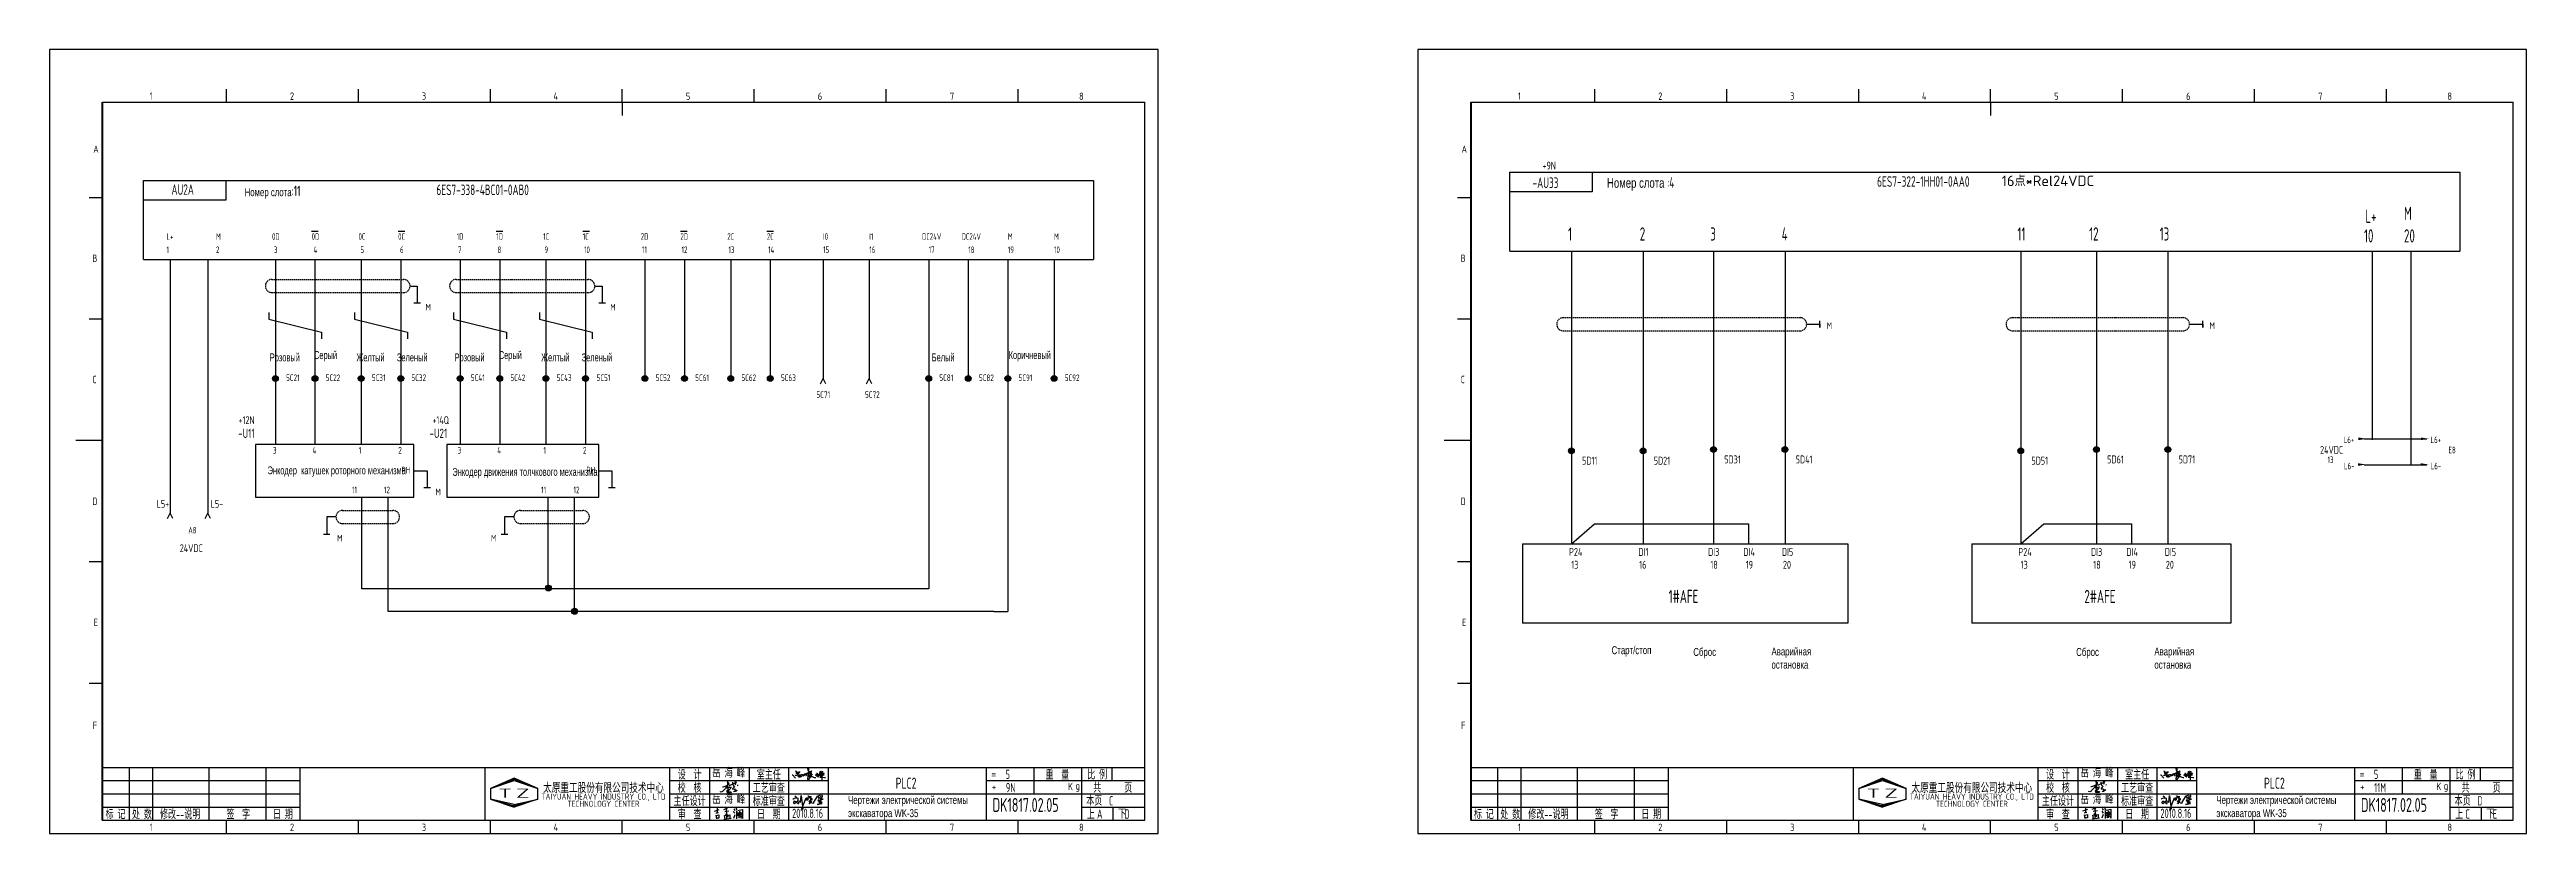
# Model space of a CAD drawing. Extents: x -2005 to 7010, y -1792 to 2924.
# Drawn here: x 1022 to 1960, y -494 to -197 of the extents above; entities that cross this region are included whole.
import ezdxf
from ezdxf.enums import TextEntityAlignment as Align

# ---------------------------------------------------------------- set-up
doc = ezdxf.new("R2010")
doc.units = 0
doc.header["$LTSCALE"] = 2
doc.linetypes.add('DASHED2', pattern=[0.375, 0.25, -0.125])
doc.linetypes.add('DIVIDE', pattern=[1.25, 0.5, -0.25, 0, -0.25, 0, -0.25])
doc.layers.get('0').update_dxf_attribs({"linetype": 'CONTINUOUS'})
for name, color, linetype in [('01', 7, 'CONTINUOUS'), ('11', 3, 'CONTINUOUS'), ('CONTINUOUS', 7, 'CONTINUOUS'), ('DASHED', 2, 'DASHED2'), ('DIVIDE', 1, 'DIVIDE')]:
    doc.layers.add(name, color=color, linetype=linetype)
doc.styles.add('ROMAN', font='ROMANC.shx', dxfattribs={"width": 0.7, "height": 0.7})
doc.styles.add('ROMANS', font='romans', dxfattribs={"width": 0.67, "bigfont": 'hzlib'})
doc.styles.get("Standard").update_dxf_attribs({"font": 'isocp.shx', "width": 0.707, "bigfont": 'dfst.shx'})

msp = doc.modelspace()

# ---------------------------------------------------------------- texts
at = {"color": 1, "linetype": 'ByBlock', "ltscale": 2, "width": 0.67}
msp.add_text('+9N', height=3, dxfattribs=at).set_placement((1587.48, -242.36))
at = {"linetype": 'ByBlock', "ltscale": 2, "width": 0.67}
for s, p in [('+12N', (1093.46, -338.78)), ('+14Q', (1166.91, -338.78))]:
    msp.add_text(s, height=3, dxfattribs=at).set_placement(p)
at = {"width": 0.707}
msp.add_text('PLC2', height=4.2, dxfattribs=at).set_placement((1342.44, -476.93))
at = {"color": 1, "width": 0.707}
msp.add_text('PLC2', height=4.2, dxfattribs=at).set_placement((1860.85, -476.93))
at = {"char_height": 3.5, "attachment_point": 1}
for s, insert, width in [('岳 海 峰', (1272.89, -469.24), 12.9495), ('岳 海 峰', (1791.3, -469.24), 12.9495), ('岳 海 峰', (1272.89, -479.24), 12.9495), ('2010.8.16', (1303.19, -484.48), 12.1142), ('岳 海 峰', (1791.3, -479.24), 12.9495), ('2010.8.16', (1821.6, -484.48), 12.1142)]:
    msp.add_mtext(s, dxfattribs=dict(at, insert=insert, width=width))
at = {"layer": '01', "linetype": 'DASHED2', "ltscale": 2, "char_height": 3, "attachment_point": 1}
for s, insert, width in [('{\\fArial|b0|i0|c204|p34;\\C1;Старт/стоп}', (1613.68, -422.94), 27.5157), ('{\\fArial|b0|i0|c204|p34;\\C1;Сброс }', (1644.63, -423.61), 27.5157), ('{\\fArial|b0|i0|c204|p34;\\C1;Аварийная остановка}', (1674.25, -423.43), 27.5157), ('{\\fArial|b0|i0|c204|p34;\\C1;Сброс }', (1789.69, -423.61), 27.5157), ('{\\fArial|b0|i0|c204|p34;\\C1;Аварийная остановка}', (1819.31, -423.43), 27.5157), ('{\\fArial|b0|i0|c204|p34;Чертежи электрической системы экскаватора \\fArial|b0|i0|c0|p34;WK-35}', (1324.39, -479.68), 50.6186), ('{\\fArial|b0|i0|c204|p34;Чертежи электрической системы экскаватора \\fArial|b0|i0|c0|p34;WK-35}', (1842.8, -479.68), 50.6186)]:
    msp.add_mtext(s, dxfattribs=dict(at, insert=insert, width=width))
at = {"layer": '11', "width": 0.707}
for p in [(1379.14, -485.7), (1897.55, -485.7)]:
    msp.add_text('DK1817.02.05', height=5.25, dxfattribs=at).set_placement(p)
at = {"layer": 'CONTINUOUS', "linetype": 'Continuous', "style": 'ROMAN'}
for s, height, width, p in [('1', 2.8, 0.7, (1059.8, -215.93)), ('2', 2.8, 0.7, (1112.96, -215.93)), ('3', 2.8, 0.7, (1162.93, -215.93)), ('4', 2.8, 0.7, (1212.82, -215.93)), ('5', 2.8, 0.7, (1262.96, -215.97)), ('6', 2.8, 0.7, (1312.94, -215.97)), ('7', 2.8, 0.7, (1362.98, -215.97)), ('8', 2.8, 0.7, (1411.93, -215.97)), ('1', 2.8, 0.7, (1578.2, -215.93)), ('2', 2.8, 0.7, (1631.36, -215.93)), ('3', 2.8, 0.7, (1681.34, -215.93)), ('4', 2.8, 0.7, (1731.23, -215.93)), ('5', 2.8, 0.7, (1781.37, -215.97)), ('6', 2.8, 0.7, (1831.35, -215.97)), ('7', 2.8, 0.7, (1881.38, -215.97)), ('8', 2.8, 0.7, (1930.33, -215.97)), ('A', 2.8, 0.7, (1038.44, -236.02)), ('A', 2.8, 0.7, (1556.84, -236.02)), ('B', 2.8, 0.7, (1038.05, -277.34)), ('B', 2.8, 0.7, (1556.45, -277.34)), ('C', 2.8, 0.7, (1038.05, -323.28)), ('C', 2.8, 0.7, (1556.45, -323.28)), ('D', 2.8, 0.7, (1038.05, -369.45)), ('D', 2.8, 0.7, (1556.45, -369.45)), ('E', 2.8, 0.7, (1038.6, -415.34)), ('E', 2.8, 0.7, (1557.01, -415.34)), ('F', 2.8, 0.7, (1038.25, -454.34)), ('F', 2.8, 0.7, (1556.66, -454.34)), ('T', 3.5, 1.8, (1191.87, -480.37)), ('Z', 3.5, 1.8, (1198.57, -480.37)), ('K', 2.8, 0.7, (1407.71, -477.48)), ('g', 2.8, 0.7, (1410.54, -477.22)), ('T', 3.5, 1.8, (1710.28, -480.37)), ('Z', 3.5, 1.8, (1716.98, -480.37)), ('K', 2.8, 0.7, (1926.11, -477.48)), ('g', 2.8, 0.7, (1928.94, -477.22)), ('1', 2.8, 0.7, (1059.8, -492.93)), ('2', 2.8, 0.7, (1112.96, -492.93)), ('3', 2.8, 0.7, (1162.93, -492.93)), ('4', 2.8, 0.7, (1212.82, -492.93)), ('5', 2.8, 0.7, (1262.96, -492.97)), ('6', 2.8, 0.7, (1312.94, -492.97)), ('7', 2.8, 0.7, (1362.98, -492.97)), ('8', 2.8, 0.7, (1411.93, -492.97)), ('1', 2.8, 0.7, (1578.2, -492.93)), ('2', 2.8, 0.7, (1631.36, -492.93)), ('3', 2.8, 0.7, (1681.34, -492.93)), ('4', 2.8, 0.7, (1731.23, -492.93)), ('5', 2.8, 0.7, (1781.37, -492.97)), ('6', 2.8, 0.7, (1831.35, -492.97)), ('7', 2.8, 0.7, (1881.38, -492.97)), ('8', 2.8, 0.7, (1930.33, -492.97))]:
    msp.add_text(s, height=height, dxfattribs=dict(at, width=width)).set_placement(p)
at = {"layer": 'CONTINUOUS', "color": 0, "width": 0.707}
msp.add_text('AU2A', height=4, dxfattribs=at).set_placement((1068.06, -251.92))
at = {"layer": 'CONTINUOUS', "color": 0}
for s, width, p, p2 in [('6ES7-338-4BC01-0AB0', 0.645719, (1168.46, -252.03), (1203.46, -252.03)), ('6ES7-322-1HH01-0AA0', 0.65052, (1714.27, -248.87), (1749.27, -248.87)), ('16点*Rel24VDC', 1.023392, (1761.46, -248.61), (1796.46, -248.61))]:
    msp.add_text(s, height=4, dxfattribs=dict(at, width=width)).set_placement(p, p2, align=Align.FIT)
at = {"layer": 'CONTINUOUS', "color": 1}
for s, height, width, p in [('-AU33', 4, 0.707, (1583.74, -249.34)), ('L+', 5, 0.67, (1899.25, -262.53)), ('M', 5, 0.67, (1913.88, -261.43)), ('1', 5, 0.67, (1597.18, -269.25)), ('2', 5, 0.67, (1624.35, -269.25)), ('3', 5, 0.67, (1651.07, -269.25)), ('4', 5, 0.67, (1678.13, -269.25)), ('11', 5, 0.67, (1767.43, -269.25)), ('12', 5, 0.67, (1794.6, -269.25)), ('13', 5, 0.67, (1821.31, -269.25)), ('10', 5, 0.67, (1898.73, -269.97)), ('20', 5, 0.67, (1913.88, -269.97)), ('5C21', 2.5, 0.707, (1111.48, -322.47)), ('5C22', 2.5, 0.707, (1126.48, -322.47)), ('5C31', 2.5, 0.707, (1143.98, -322.47)), ('5C32', 2.5, 0.707, (1158.98, -322.47)), ('5C41', 2.5, 0.707, (1181.48, -322.47)), ('5C42', 2.5, 0.707, (1196.48, -322.47)), ('5C43', 2.5, 0.707, (1213.98, -322.47)), ('5C51', 2.5, 0.707, (1229.11, -322.47)), ('5C52', 2.5, 0.707, (1251.48, -322.47)), ('5C61', 2.5, 0.707, (1266.48, -322.47)), ('5C62', 2.5, 0.707, (1283.98, -322.47)), ('5C63', 2.5, 0.707, (1298.98, -322.47)), ('5C71', 2.5, 0.707, (1312.4, -328.87)), ('5C72', 2.5, 0.707, (1330.82, -328.87)), ('5C81', 2.5, 0.707, (1358.98, -322.47)), ('5C82', 2.5, 0.707, (1373.98, -322.47)), ('5C91', 2.5, 0.707, (1388.98, -322.47)), ('5C92', 2.5, 0.707, (1406.48, -322.47)), ('5D11', 3, 0.67, (1602.48, -354.14)), ('5D21', 3, 0.67, (1629.65, -354.14)), ('5D31', 3, 0.67, (1656.36, -353.67)), ('5D41', 3, 0.67, (1683.42, -353.67)), ('5D51', 3, 0.67, (1772.73, -354.14)), ('5D61', 3, 0.67, (1801.43, -353.67)), ('5D71', 3, 0.67, (1828.49, -353.67)), ('P24', 3, 0.67, (1597.56, -388.72)), ('13', 3, 0.67, (1598.4, -393.57)), ('DI1', 3, 0.67, (1623.86, -388.72)), ('16', 3, 0.67, (1624.14, -393.57)), ('DI3', 3, 0.67, (1650.24, -388.72)), ('18', 3, 0.67, (1651.09, -393.57)), ('DI4', 3, 0.67, (1663.65, -388.72)), ('19', 3, 0.67, (1664.5, -393.57)), ('DI5', 3, 0.67, (1678.2, -388.72)), ('20', 3, 0.67, (1678.59, -393.57)), ('P24', 3, 0.67, (1767.8, -388.72)), ('13', 3, 0.67, (1768.65, -393.57)), ('DI3', 3, 0.67, (1795.31, -388.72)), ('18', 3, 0.67, (1796.15, -393.57)), ('DI4', 3, 0.67, (1808.72, -388.72)), ('19', 3, 0.67, (1809.56, -393.57)), ('DI5', 3, 0.67, (1823.26, -388.72)), ('20', 3, 0.67, (1823.65, -393.57)), ('1#AFE', 5, 0.67, (1635.29, -406.58)), ('2#AFE', 5, 0.67, (1792.8, -406.6)), ('11M', 3.5, 0.67, (1902.59, -478.26)), ('5', 3.5, 0.67, (1902.48, -473.25)), ('C', 3.5, 0.67, (1937.14, -488.25)), ('D', 3.5, 0.67, (1941.64, -483.25)), ('E', 3.5, 0.67, (1947.52, -488.25))]:
    msp.add_text(s, height=height, dxfattribs=dict(at, width=width)).set_placement(p)
at = {"layer": 'CONTINUOUS'}
for s, height, width, p in [('1', 2.5, 0.67, (1066.19, -273.97)), ('L+', 2.5, 0.67, (1066.19, -268.97)), ('2', 2.5, 0.67, (1084.94, -273.97)), ('M', 2.5, 0.67, (1084.94, -268.97)), ('0D', 2.5, 0.67, (1106.17, -268.97)), ('3', 2.5, 0.67, (1106.88, -273.97)), ('0D', 2.5, 0.67, (1121.17, -268.97)), ('4', 2.5, 0.67, (1121.88, -273.97)), ('0C', 2.5, 0.67, (1138.94, -268.97)), ('5', 2.5, 0.67, (1139.66, -273.97)), ('0C', 2.5, 0.67, (1153.94, -268.97)), ('6', 2.5, 0.67, (1154.66, -273.97)), ('1D', 2.5, 0.67, (1176.13, -268.97)), ('7', 2.5, 0.67, (1176.6, -273.97)), ('1D', 2.5, 0.67, (1191.13, -268.97)), ('8', 2.5, 0.67, (1191.6, -273.97)), ('1C', 2.5, 0.67, (1208.9, -268.97)), ('9', 2.5, 0.67, (1209.38, -273.97)), ('1C', 2.5, 0.67, (1223.9, -268.97)), ('10', 2.5, 0.67, (1224.38, -273.97)), ('2D', 2.5, 0.67, (1245.88, -268.97)), ('11', 2.5, 0.67, (1246.32, -273.97)), ('2D', 2.5, 0.67, (1260.88, -268.97)), ('12', 2.5, 0.67, (1261.32, -273.97)), ('2C', 2.5, 0.67, (1278.65, -268.97)), ('13', 2.5, 0.67, (1279.1, -273.97)), ('2C', 2.5, 0.67, (1293.65, -268.97)), ('14', 2.5, 0.67, (1294.1, -273.97)), ('15', 2.5, 0.67, (1314.94, -273.97)), ('I0', 2.5, 0.67, (1314.94, -268.97)), ('16', 2.5, 0.67, (1332.44, -273.97)), ('I1', 2.5, 0.67, (1332.44, -268.97)), ('DC24V', 2.5, 0.67, (1352.44, -268.97)), ('17', 2.5, 0.67, (1354.94, -273.97)), ('DC24V', 2.5, 0.67, (1367.44, -268.97)), ('18', 2.5, 0.67, (1369.94, -273.97)), ('19', 2.5, 0.67, (1384.94, -273.97)), ('M', 2.5, 0.67, (1384.94, -268.97)), ('10', 2.5, 0.67, (1402.44, -273.97)), ('M', 2.5, 0.67, (1402.44, -268.97)), ('3', 2.5, 0.707, (1106.48, -349.97)), ('4', 2.5, 0.707, (1121.48, -349.97)), ('1', 2.5, 0.707, (1138.98, -349.97)), ('2', 2.5, 0.707, (1153.98, -349.97)), ('PH', 2.5, 0.707, (1155.23, -357.47)), ('3', 2.5, 0.707, (1176.48, -349.97)), ('4', 2.5, 0.707, (1191.48, -349.97)), ('1', 2.5, 0.707, (1208.98, -349.97)), ('2', 2.5, 0.707, (1223.98, -349.97)), ('PH', 2.5, 0.707, (1225.23, -357.47)), ('11', 2.5, 0.707, (1136.41, -364.97)), ('12', 2.5, 0.707, (1148.52, -364.97)), ('11', 2.5, 0.707, (1208.07, -364.97)), ('12', 2.5, 0.707, (1220.35, -364.97)), ('L5+', 3, 0.67, (1062.44, -370.5)), ('L5-', 3, 0.67, (1082.89, -370.5)), ('24VDC', 3, 0.67, (1071.18, -387.29)), ('5', 3.5, 0.67, (1384.08, -473.25)), ('9N', 3.5, 0.67, (1384.18, -478.26)), ('A', 3.5, 0.67, (1418.73, -488.25)), ('C', 3.5, 0.67, (1423.24, -483.25)), ('D', 3.5, 0.67, (1429.12, -488.25))]:
    msp.add_text(s, height=height, dxfattribs=dict(at, width=width)).set_placement(p)
at = {"layer": 'CONTINUOUS', "style": 'ROMANS', "text_generation_flag": 2, "width": 0.67}
for p in [(1166.34, -295.75), (1236.34, -295.75), (1170.09, -365.75)]:
    msp.add_text('M', height=2.5, dxfattribs=at).set_placement(p)
at = {"layer": 'CONTINUOUS', "style": 'ROMANS', "width": 0.67}
for s, height, p in [('M', 2.5, (1695.15, -302.72)), ('M', 2.5, (1840.21, -302.72)), ('-U11', 3.5, (1093.36, -344.02)), ('-U21', 3.5, (1165.86, -344.02)), ('M', 2.5, (1130.82, -383.25)), ('M', 2.5, (1189.11, -383.25))]:
    msp.add_text(s, height=height, dxfattribs=at).set_placement(p)
at = {"layer": 'CONTINUOUS', "color": 6, "width": 0.67}
for s, height, p in [('24VDC', 3, (1882.07, -350.04)), ('L6+', 2.5, (1891.07, -345.98)), ('L6+', 2.5, (1923.93, -345.98)), ('13', 2.5, (1884.92, -353.55)), ('L6-', 2.5, (1891.16, -355.91)), ('L6-', 2.5, (1924.02, -355.91)), ('E8', 2.5, (1930.75, -349.86))]:
    msp.add_text(s, height=height, dxfattribs=at).set_placement(p)
at = {"layer": 'CONTINUOUS', "color": 7, "width": 0.67}
msp.add_text('A8', height=2.5, dxfattribs=at).set_placement((1074.45, -380.23))
at = {"layer": 'CONTINUOUS', "width": 0.67}
for s, p in [('校  核', (1264.37, -476.37)), ('设  计', (1264.37, -471.37)), ('工艺审查', (1294.37, -476.37)), ('室主任', (1294.37, -471.37)), ('重  量', (1403.67, -471.37)), ('比 例', (1418.77, -471.37)), ('共      页', (1424.67, -476.37)), ('校  核', (1782.78, -476.37)), ('设  计', (1782.78, -471.37)), ('工艺审查', (1812.78, -476.37)), ('室主任', (1812.78, -471.37)), ('重  量', (1922.08, -471.37)), ('比 例', (1937.18, -471.37)), ('共      页', (1943.08, -476.37)), ('标 记', (1046.87, -486.37)), ('处 数', (1056.87, -486.37)), ('修改--说明', (1071.34, -486.37)), ('签  字', (1093.37, -486.37)), ('日 期', (1110.25, -486.37)), ('主任设计', (1264.37, -481.37)), ('审  查', (1264.37, -486.37)), ('标准审查', (1294.37, -481.37)), ('日  期', (1294.37, -486.37)), ('上', (1416.37, -486.36)), ('本页', (1417.67, -481.26)), ('下', (1428.19, -486.36)), ('标 记', (1565.28, -486.37)), ('处 数', (1575.28, -486.37)), ('修改--说明', (1589.74, -486.37)), ('签  字', (1611.77, -486.37)), ('日 期', (1628.65, -486.37)), ('主任设计', (1782.78, -481.37)), ('审  查', (1782.78, -486.37)), ('标准审查', (1812.78, -481.37)), ('日  期', (1812.78, -486.37)), ('上', (1934.78, -486.36)), ('本页', (1936.08, -481.26)), ('下', (1946.6, -486.36))]:
    msp.add_text(s, height=3.5, dxfattribs=at).set_placement(p, align=Align.MIDDLE)
at = {"layer": 'CONTINUOUS', "linetype": 'Continuous', "style": 'ROMAN'}
for s, p in [('=', (1378.6, -472.82)), ('+', (1378.71, -477.56)), ('=', (1897.01, -472.82)), ('+', (1897.12, -477.56))]:
    msp.add_text(s, height=2.8, dxfattribs=at).set_placement(p)
at = {"layer": 'CONTINUOUS', "color": 0, "insert": (1095.77, -250.88), "char_height": 4, "width": 130, "attachment_point": 4}
msp.add_mtext('{\\fArial|b0|i0|c204|p34;\\H0.75x;\\C256;Номер слота}:11', dxfattribs=at)
at = {"layer": 'CONTINUOUS', "color": 1, "insert": (1611.93, -247.79), "char_height": 4, "width": 130, "attachment_point": 4}
msp.add_mtext('{\\fArial|b0|i0|c204|p34;\\H0.9167x;Номер слота\\fArial Cyr|b0|i0|c204|p34;\\C256; }:4', dxfattribs=at)
at = {"layer": 'CONTINUOUS', "color": 3, "width": 7.3599, "attachment_point": 8, "style": 'ROMANS'}
for s, insert, char_height in [('{\\fArial|b0|i0|c204|p34;\\H0.57143x;Розовый\\fArial Cyr|b0|i0|c204|p34;\\H1.6042x;\\C256; }', (1111.01, -315.05), 5.25), ('{\\fArial|b0|i0|c204|p34;Серый}', (1126.45, -315.05), 3), ('{\\fArial|b0|i0|c204|p34;Желтый}', (1143.48, -315.05), 3), ('{\\fArial|b0|i0|c204|p34;\\H0.57143x;Зеленый\\fArial Cyr|b0|i0|c204|p34;\\H1.6042x;\\C256; }', (1159.27, -315.05), 5.25), ('{\\fArial|b0|i0|c204|p34;\\H0.57143x;Розовый\\fArial Cyr|b0|i0|c204|p34;\\H1.6042x;\\C256; }', (1181.01, -315.05), 5.25), ('{\\fArial|b0|i0|c204|p34;Серый}', (1196.45, -315.05), 3), ('{\\fArial|b0|i0|c204|p34;Желтый}', (1213.48, -315.05), 3), ('{\\fArial|b0|i0|c204|p34;\\H0.57143x;Зеленый\\fArial Cyr|b0|i0|c204|p34;\\H1.6042x;\\C256; }', (1229.27, -315.05), 5.25), ('{\\fArial|b0|i0|c204|p34;\\H0.57143x;Белый\\fArial Cyr|b0|i0|c204|p34;\\H1.6042x;\\C256; }', (1360.41, -315.05), 5.25), ('{\\fArial|b0|i0|c204|p34;Коричневый}', (1393.23, -315.05), 3)]:
    msp.add_mtext(s, dxfattribs=dict(at, insert=insert, char_height=char_height))
at = {"layer": 'CONTINUOUS', "char_height": 3, "width": 80, "attachment_point": 8, "style": 'ROMANS'}
for s, insert in [('{\\fArial|b0|i0|c204|p34;Энкодер  катушек роторного механизма}', (1130.66, -358.71)), ('{\\fArial|b0|i0|c204|p34;Энкодер движения толчкового механизма}', (1201.99, -359.29))]:
    msp.add_mtext(s, dxfattribs=dict(at, insert=insert))
at = {"layer": 'CONTINUOUS', "char_height": 3.3, "width": 50, "attachment_point": 5, "line_spacing_factor": 0.7125}
for insert in [(1231.73, -479.31), (1750.14, -479.31)]:
    msp.add_mtext('{\\f宋体|b0|i0|c134|p2;太原重工股份有限公司技术中心\\P\\Fromans.shx;\\H0.6969x;TAIYUAN HEAVY INDUSTRY CO., LTD\\PTECHNOLOGY CENTER}', dxfattribs=dict(at, insert=insert))

# ---------------------------------------------------------------- blocks, each defined once
blk = doc.blocks.new('A$C5BE500A0')
for p, q in [((0, 24), (1, 24)), ((1, 24), (13, 11)), ((12, 21), (14, 23)), ((14, 23), (18, 23)), ((15, 41), (22, 26)), ((15, 40), (15, 41)), ((15, 38), (15, 40)), ((15, 32), (21, 35)), ((16, 32), (15, 32)), ((19, 30), (16, 32)), ((18, 23), (26, 25)), ((22, 26), (19, 30)), ((21, 35), (24, 35)), ((25, 30), (23, 28)), ((23, 28), (23, 28)), ((23, 18), (24, 19)), ((24, 17), (23, 18)), ((24, 35), (28, 36)), ((24, 19), (26, 20)), ((27, 31), (25, 30)), ((26, 16), (25, 15)), ((26, 25), (37, 26)), ((26, 20), (29, 21)), ((28, 20), (26, 16)), ((29, 34), (27, 31)), ((28, 36), (30, 37)), ((29, 22), (28, 20)), ((29, 15), (28, 16)), ((30, 38), (29, 34)), ((30, 23), (29, 22)), ((29, 21), (33, 21)), ((32, 15), (29, 15)), ((30, 37), (30, 38)), ((32, 23), (30, 23)), ((33, 22), (32, 23)), ((35, 16), (32, 15)), ((33, 21), (33, 22)), ((38, 18), (35, 16)), ((37, 26), (41, 26)), ((40, 20), (38, 18)), ((40, 23), (44, 25)), ((41, 22), (40, 20)), ((41, 26), (42, 24)), ((42, 24), (41, 22)), ((44, 25), (51, 28)), ((45, 19), (49, 23)), ((49, 23), (54, 27)), ((51, 28), (56, 29)), ((54, 27), (59, 30)), ((56, 29), (61, 30)), ((57, 21), (56, 20)), ((57, 32), (57, 30)), ((57, 30), (58, 25)), ((58, 25), (57, 21)), ((59, 30), (65, 34)), ((61, 30), (62, 29)), ((63, 21), (76, 18)), ((67, 21), (63, 21)), ((65, 18), (63, 9)), ((63, 9), (64, 0)), ((64, 52), (66, 52)), ((64, 49), (64, 52)), ((65, 44), (64, 49)), ((64, 0), (67, 3)), ((64, 0), (64, 0)), ((67, 49), (65, 18)), ((68, 40), (65, 44)), ((65, 34), (72, 37)), ((66, 52), (66, 51)), ((66, 51), (67, 49)), ((70, 21), (67, 21)), ((67, 3), (74, 14)), ((70, 36), (68, 40)), ((68, 29), (73, 29)), ((69, 29), (68, 29)), ((72, 30), (69, 29)), ((74, 33), (70, 36)), ((75, 36), (70, 34)), ((70, 33), (72, 34)), ((70, 34), (70, 33)), ((77, 24), (70, 21)), ((72, 37), (78, 39)), ((72, 34), (75, 34)), ((75, 32), (72, 30)), ((73, 29), (78, 30)), ((78, 31), (74, 33)), ((74, 14), (78, 20)), ((80, 39), (75, 36)), ((75, 34), (77, 34)), ((77, 33), (75, 32)), ((76, 18), (82, 17)), ((77, 34), (78, 34)), ((78, 33), (77, 33)), ((80, 25), (77, 24)), ((78, 39), (80, 39)), ((78, 34), (78, 33)), ((80, 30), (78, 31)), ((78, 30), (80, 30)), ((78, 20), (81, 26)), ((82, 27), (80, 25)), ((81, 26), (82, 27)), ((82, 17), (87, 15)), ((87, 15), (91, 13)), ((91, 13), (95, 13)), ((95, 25), (95, 24)), ((95, 24), (95, 23)), ((95, 23), (96, 23)), ((95, 13), (96, 13)), ((96, 23), (97, 23)), ((99, 24), (97, 26)), ((97, 23), (98, 25)), ((98, 25), (101, 27)), ((99, 31), (100, 32)), ((101, 23), (99, 24)), ((99, 17), (102, 21)), ((101, 21), (99, 17)), ((100, 32), (101, 32)), ((101, 32), (102, 31)), ((102, 28), (101, 21)), ((101, 27), (103, 26)), ((103, 24), (101, 23)), ((102, 31), (102, 28)), ((102, 21), (103, 22)), ((103, 26), (105, 25)), ((105, 24), (103, 24)), ((103, 22), (104, 20)), ((104, 29), (108, 26)), ((104, 20), (104, 19)), ((104, 19), (105, 16)), ((105, 25), (105, 24)), ((105, 16), (106, 16)), ((106, 16), (108, 17)), ((108, 26), (116, 20)), ((108, 17), (111, 23)), ((111, 23), (113, 31)), ((113, 31), (112, 31)), ((112, 22), (126, 23)), ((115, 22), (112, 22)), ((113, 31), (114, 35)), ((117, 33), (113, 31)), ((113, 27), (127, 26)), ((125, 27), (113, 27)), ((113, 15), (125, 15)), ((114, 35), (115, 38)), ((115, 38), (118, 39)), ((122, 23), (115, 22)), ((116, 20), (119, 19)), ((122, 35), (117, 33)), ((117, 31), (121, 32)), ((118, 39), (123, 38)), ((119, 19), (121, 20)), ((121, 32), (124, 32)), ((121, 20), (121, 21)), ((125, 37), (122, 35)), ((122, 31), (122, 2)), ((123, 28), (122, 31)), ((126, 25), (122, 23)), ((123, 38), (125, 37)), ((128, 25), (123, 28)), ((124, 32), (129, 31)), ((128, 27), (125, 27)), ((125, 15), (132, 14)), ((127, 26), (126, 25)), ((126, 23), (130, 24)), ((130, 28), (128, 27)), ((131, 24), (128, 25)), ((129, 31), (131, 30)), ((131, 30), (130, 28)), ((130, 24), (131, 24)), ((132, 14), (137, 14))]:
    blk.add_line(p, q)
blk = doc.blocks.new('lf')
for points in [[(421.5, 320.1), (421.3, 317.6), (420, 315.1), (418.6, 312.6), (416.7, 310.5), (414.9, 308.5), (411.9, 305.6), (410.1, 304.1), (408, 302.6), (406.1, 302), (403.6, 302.6), (403.6, 303.5), (403.9, 303.5)], [(409.4, 317.6), (411.9, 317.6), (420.7, 320.5), (429.4, 326.1), (429, 328.4), (426.7, 330.1), (424.2, 331.3), (423.4, 332.6), (424.4, 333.4), (425, 330.7), (425, 327.4), (425, 324.7), (424.8, 321.8), (424.8, 320.3), (424.8, 318.7), (425, 314.7), (425, 313), (424.8, 313)], [(421.3, 316.2), (424.8, 315.9), (427.1, 316), (429.8, 316), (434.8, 316.8), (436, 316.8)], [(421.9, 314.1), (423.8, 314.1), (425.4, 313.7), (426, 313), (426.9, 312), (427.1, 312), (426.5, 310.5), (426.1, 309.5), (424.2, 306.6), (423.1, 305.4), (422.1, 304.5), (423.2, 303.3), (427.3, 303.1), (429.8, 303.1), (432.3, 302.9), (435.4, 302.7), (433.1, 299.9), (424.6, 299.5), (424, 300.4), (425.6, 303.3), (434.3, 313.5)], [(432.1, 320.3), (430.6, 321.6), (450.9, 331.7), (450.9, 332.2)], [(439.5, 330.9), (440, 324.5), (442, 320.7)], [(441.8, 320.7), (443.7, 320.1), (444.9, 317.6), (443.1, 315.5), (439.7, 311.8), (439.8, 310.6), (445.4, 311.2), (447, 310.3), (445.6, 307.4), (453.6, 308), (450.3, 304.7), (447, 303.3), (443.7, 303.1), (442.9, 303.7)], [(446.2, 333.8), (448.1, 330.5), (448.1, 326.7), (446.6, 323.8)], [(453.4, 322.4), (454.9, 322.2), (455.7, 321.8), (456.1, 321.6), (456.3, 321.4)]]:
    blk.add_lwpolyline(points)

# ---------------------------------------------------------------- hatches: boundary and pattern name
h = msp.add_hatch(color=1)
edge = h.paths.add_edge_path()
edge.add_arc((1107.44, -321.47), 1.1, 0, 360)
h = msp.add_hatch(color=1)
edge = h.paths.add_edge_path()
edge.add_arc((1122.44, -321.47), 1.1, 0, 360)
h = msp.add_hatch(color=1)
edge = h.paths.add_edge_path()
edge.add_arc((1139.94, -321.47), 1.1, 0, 360)
h = msp.add_hatch(color=1)
edge = h.paths.add_edge_path()
edge.add_arc((1154.94, -321.47), 1.1, 0, 360)
h = msp.add_hatch(color=1)
edge = h.paths.add_edge_path()
edge.add_arc((1177.44, -321.47), 1.1, 0, 360)
h = msp.add_hatch(color=1)
edge = h.paths.add_edge_path()
edge.add_arc((1192.44, -321.47), 1.1, 0, 360)
h = msp.add_hatch(color=1)
edge = h.paths.add_edge_path()
edge.add_arc((1209.94, -321.47), 1.1, 0, 360)
h = msp.add_hatch(color=1)
edge = h.paths.add_edge_path()
edge.add_arc((1224.94, -321.47), 1.1, 0, 360)
h = msp.add_hatch(color=1)
edge = h.paths.add_edge_path()
edge.add_arc((1247.44, -321.47), 1.1, 0, 360)
h = msp.add_hatch(color=1)
edge = h.paths.add_edge_path()
edge.add_arc((1262.44, -321.47), 1.1, 0, 360)
h = msp.add_hatch(color=1)
edge = h.paths.add_edge_path()
edge.add_arc((1279.94, -321.47), 1.1, 0, 360)
h = msp.add_hatch(color=1)
edge = h.paths.add_edge_path()
edge.add_arc((1294.94, -321.47), 1.1, 0, 360)
h = msp.add_hatch(color=1)
edge = h.paths.add_edge_path()
edge.add_arc((1354.94, -321.47), 1.1, 0, 360)
h = msp.add_hatch(color=1)
edge = h.paths.add_edge_path()
edge.add_arc((1369.94, -321.47), 1.1, 0, 360)
h = msp.add_hatch(color=1)
edge = h.paths.add_edge_path()
edge.add_arc((1384.94, -321.47), 1.1, 0, 360)
h = msp.add_hatch(color=1)
edge = h.paths.add_edge_path()
edge.add_arc((1402.44, -321.47), 1.1, 0, 360)
h = msp.add_hatch(color=256)
edge = h.paths.add_edge_path()
edge.add_arc((1210.85, -400.89), 1.1, 0, 360)
h = msp.add_hatch(color=256)
edge = h.paths.add_edge_path()
edge.add_arc((1220.79, -409.72), 1.1, 0, 360)
at = {"layer": 'CONTINUOUS'}
h = msp.add_hatch(color=1, dxfattribs=at)
edge = h.paths.add_edge_path()
edge.add_arc((1598.43, -348.87), 1.1, 0, 360)
h = msp.add_hatch(color=1, dxfattribs=at)
edge = h.paths.add_edge_path()
edge.add_arc((1625.6, -348.87), 1.1, 0, 360)
h = msp.add_hatch(color=1, dxfattribs=at)
edge = h.paths.add_edge_path()
edge.add_arc((1652.29, -348.37), 1.1, 0, 360)
h = msp.add_hatch(color=1, dxfattribs=at)
edge = h.paths.add_edge_path()
edge.add_arc((1679.35, -348.37), 1.1, 0, 360)
h = msp.add_hatch(color=1, dxfattribs=at)
edge = h.paths.add_edge_path()
edge.add_arc((1768.68, -348.87), 1.1, 0, 360)
h = msp.add_hatch(color=1, dxfattribs=at)
edge = h.paths.add_edge_path()
edge.add_arc((1797.35, -348.37), 1.1, 0, 360)
h = msp.add_hatch(color=1, dxfattribs=at)
edge = h.paths.add_edge_path()
edge.add_arc((1824.41, -348.37), 1.1, 0, 360)

# ---------------------------------------------------------------- linework, layer by layer
at = {"ltscale": 10}
for p, q in [((1158.69, -286.47), (1161.19, -286.47)), ((1228.69, -286.47), (1231.19, -286.47)), ((1104.94, -296.47), (1104.94, -298.97)), ((1104.94, -298.97), (1124.94, -303.97)), ((1137.44, -296.47), (1137.44, -298.97)), ((1137.44, -298.97), (1157.44, -303.97)), ((1174.94, -296.47), (1174.94, -298.97)), ((1174.94, -298.97), (1194.94, -303.97)), ((1207.44, -296.47), (1207.44, -298.97)), ((1207.44, -298.97), (1227.44, -303.97)), ((1124.94, -303.97), (1124.94, -306.47)), ((1157.44, -303.97), (1157.44, -306.47)), ((1194.94, -303.97), (1194.94, -306.47)), ((1227.44, -303.97), (1227.44, -306.47)), ((1107.44, -321.47), (1107.44, -346.47)), ((1122.44, -321.47), (1122.44, -346.47)), ((1139.94, -321.47), (1139.94, -346.47)), ((1154.94, -321.47), (1154.94, -346.47)), ((1177.44, -321.47), (1177.44, -346.47)), ((1192.44, -321.47), (1192.44, -346.47)), ((1209.94, -321.47), (1209.94, -346.47)), ((1224.94, -321.47), (1224.94, -346.47)), ((1159.94, -346.47), (1099.94, -346.47)), ((1099.94, -346.47), (1099.94, -366.47)), ((1159.94, -366.47), (1159.94, -346.47)), ((1229.94, -346.47), (1172.44, -346.47)), ((1172.44, -346.47), (1172.44, -366.47)), ((1229.94, -366.47), (1229.94, -346.47)), ((1159.94, -356.47), (1164.94, -356.47)), ((1229.94, -356.47), (1234.94, -356.47)), ((1099.94, -366.47), (1159.94, -366.47)), ((1130.39, -373.97), (1126.87, -373.97)), ((1140.18, -401.15), (1140.18, -366.83)), ((1150.18, -409.84), (1150.18, -366.83)), ((1172.44, -366.47), (1229.94, -366.47)), ((1197.79, -373.97), (1194.27, -373.97)), ((1210.81, -401.15), (1210.81, -366.83)), ((1220.81, -409.84), (1220.81, -366.83)), ((1354.94, -401.15), (1140.18, -401.15)), ((1379.62, -409.84), (1150.18, -409.84))]:
    msp.add_line(p, q, dxfattribs=at)
for p, q in [((1273.78, -485.38), (1275.59, -484.74)), ((1274.3, -486.16), (1275.34, -485.9)), ((1274.3, -486.94), (1274.56, -488.36)), ((1274.43, -487.07), (1275.47, -486.81)), ((1274.56, -485.9), (1274.56, -485.9)), ((1274.79, -484.21), (1274.79, -486.02)), ((1275.47, -486.81), (1275.47, -488.1)), ((1277.34, -484.78), (1278.5, -484.27)), ((1277.34, -484.78), (1277.34, -484.78)), ((1277.41, -487.07), (1277.67, -488.36)), ((1277.54, -487.07), (1279.61, -486.81)), ((1277.73, -485.56), (1279.28, -485.3)), ((1278.5, -486.85), (1277.99, -486.59)), ((1278.5, -484.27), (1278.25, -485.04)), ((1278.25, -485.04), (1278.25, -485.3)), ((1278.25, -485.3), (1278.5, -486.85)), ((1278.32, -487.07), (1278.32, -488.1)), ((1278.83, -486.94), (1278.83, -487.71)), ((1279.61, -486.81), (1279.61, -488.23)), ((1280.92, -485.5), (1281.47, -486.22)), ((1281.1, -484.56), (1281.47, -485.19)), ((1281.1, -488.04), (1281.62, -486.71)), ((1281.92, -484.34), (1282.29, -484.98)), ((1282.16, -485.28), (1282.16, -488.28)), ((1282.47, -486.44), (1282.5, -487.13)), ((1284.17, -486.22), (1282.5, -486.56)), ((1282.5, -487.13), (1284.29, -486.83)), ((1282.53, -486.07), (1283.95, -485.77)), ((1282.62, -485.13), (1284.32, -484.77)), ((1283.06, -487.48), (1282.72, -487.99)), ((1282.92, -486.74), (1283.1, -486.89)), ((1283.32, -485.44), (1283.41, -488.04)), ((1283.74, -486.56), (1283.56, -486.89)), ((1283.74, -487.31), (1284.08, -487.65)), ((1284.35, -488.22), (1284.08, -487.92)), ((1284.29, -486.83), (1284.17, -486.22)), ((1284.32, -484.77), (1284.35, -484.77)), ((1284.35, -484.77), (1284.35, -488.22)), ((1316.87, -478.87), (1376.87, -478.87)), ((1792.23, -485.29), (1794.04, -484.64)), ((1792.75, -486.06), (1793.78, -485.81)), ((1792.75, -486.84), (1793.01, -488.26)), ((1792.88, -486.97), (1793.91, -486.71)), ((1793.01, -485.81), (1793.01, -485.81)), ((1793.24, -484.11), (1793.24, -485.92)), ((1793.91, -486.71), (1793.91, -488.01)), ((1795.79, -484.69), (1796.95, -484.17)), ((1795.79, -484.69), (1795.79, -484.69)), ((1795.8, -488.31), (1798.56, -487.95)), ((1795.86, -486.97), (1796.12, -488.26)), ((1795.99, -486.97), (1798.06, -486.71)), ((1796.17, -485.46), (1797.73, -485.2)), ((1796.95, -486.76), (1796.43, -486.5)), ((1796.95, -484.17), (1796.69, -484.94)), ((1796.69, -484.94), (1796.69, -485.2)), ((1796.69, -485.2), (1796.95, -486.76)), ((1796.76, -486.97), (1796.76, -488.01)), ((1797.28, -486.84), (1797.28, -487.62)), ((1798.06, -486.71), (1798.06, -488.13)), ((1799.37, -485.4), (1799.91, -486.13)), ((1799.55, -484.46), (1799.91, -485.1)), ((1799.55, -487.95), (1800.07, -486.61)), ((1800.37, -484.25), (1800.73, -484.88)), ((1800.61, -485.19), (1800.61, -488.19)), ((1800.91, -486.34), (1800.95, -487.04)), ((1802.61, -486.13), (1800.95, -486.46)), ((1800.95, -487.04), (1802.74, -486.73)), ((1800.98, -485.98), (1802.4, -485.67)), ((1801.07, -485.04), (1802.77, -484.67)), ((1801.5, -487.38), (1801.16, -487.89)), ((1801.37, -486.64), (1801.55, -486.79)), ((1801.76, -485.34), (1801.86, -487.95)), ((1802.19, -486.46), (1802.01, -486.79)), ((1802.18, -487.21), (1802.52, -487.55)), ((1802.8, -488.13), (1802.52, -487.82)), ((1802.74, -486.73), (1802.61, -486.13)), ((1802.77, -484.67), (1802.8, -484.67)), ((1802.8, -484.67), (1802.8, -488.13)), ((1835.28, -478.87), (1895.28, -478.87)), ((1275.47, -488.1), (1274.43, -488.1)), ((1277.35, -488.41), (1280.11, -488.05)), ((1793.91, -488.01), (1792.88, -488.01))]:
    msp.add_line(p, q)
for points in [[(1575.08, -243.29), (1606.33, -243.29), (1606.33, -250.79), (1575.08, -250.79)], [(1057.44, -246.47), (1088.69, -246.47), (1088.69, -253.97), (1057.44, -253.97)]]:
    msp.add_lwpolyline(points, close=True)
at = {"color": 1}
for centre in [(1107.44, -321.47), (1122.44, -321.47), (1139.94, -321.47), (1154.94, -321.47), (1177.44, -321.47), (1192.44, -321.47), (1209.94, -321.47), (1224.94, -321.47), (1247.44, -321.47), (1262.44, -321.47), (1279.94, -321.47), (1294.94, -321.47), (1354.94, -321.47), (1369.94, -321.47), (1384.94, -321.47), (1402.44, -321.47)]:
    msp.add_circle(centre, 1.1, dxfattribs=at)
for centre in [(1210.85, -400.89), (1220.79, -409.72)]:
    msp.add_circle(centre, 1.1)
at = {"layer": '01', "linetype": 'Continuous', "ltscale": 2}
for p, q in [((1598.43, -384.19), (1607.2, -376.56)), ((1607.2, -376.56), (1665.57, -376.56)), ((1665.57, -376.56), (1665.57, -384.19)), ((1768.68, -384.19), (1777.45, -376.56)), ((1777.45, -376.56), (1810.63, -376.56)), ((1810.63, -376.56), (1810.63, -384.19))]:
    msp.add_line(p, q, dxfattribs=at)
at = {"layer": 'CONTINUOUS', "color": 3}
for p, q in [((1441.87, -196.87), (1021.87, -196.87)), ((1021.87, -196.87), (1021.87, -493.87)), ((1441.87, -493.87), (1441.87, -196.87)), ((1960.28, -196.87), (1540.28, -196.87)), ((1540.28, -196.87), (1540.28, -493.87)), ((1960.28, -493.87), (1960.28, -196.87)), ((1021.87, -493.87), (1441.87, -493.87)), ((1540.28, -493.87), (1960.28, -493.87))]:
    msp.add_line(p, q, dxfattribs=at)
at = {"layer": 'CONTINUOUS', "linetype": 'Continuous'}
for p, q in [((1088.87, -216.87), (1088.87, -211.87)), ((1138.87, -216.87), (1138.87, -211.87)), ((1188.87, -216.87), (1188.87, -211.87)), ((1288.87, -216.87), (1288.87, -211.87)), ((1338.87, -216.87), (1338.87, -211.87)), ((1388.87, -216.87), (1388.87, -211.87)), ((1607.28, -216.87), (1607.28, -211.87)), ((1657.28, -216.87), (1657.28, -211.87)), ((1707.28, -216.87), (1707.28, -211.87)), ((1807.28, -216.87), (1807.28, -211.87)), ((1857.28, -216.87), (1857.28, -211.87)), ((1907.28, -216.87), (1907.28, -211.87)), ((1036.87, -252.87), (1041.87, -252.87)), ((1555.28, -252.87), (1560.28, -252.87)), ((1036.87, -298.87), (1041.87, -298.87)), ((1555.28, -298.87), (1560.28, -298.87)), ((1031.87, -344.87), (1041.87, -344.87)), ((1550.28, -344.87), (1560.28, -344.87)), ((1036.87, -390.87), (1041.87, -390.87)), ((1555.28, -390.87), (1560.28, -390.87)), ((1036.87, -436.87), (1041.87, -436.87)), ((1555.28, -436.87), (1560.28, -436.87)), ((1041.87, -468.87), (1436.87, -468.87)), ((1052.15, -488.87), (1052.15, -468.87)), ((1060.97, -488.87), (1060.97, -468.87)), ((1082.21, -468.87), (1082.21, -488.87)), ((1103.87, -468.87), (1103.87, -488.87)), ((1116.87, -488.87), (1116.87, -468.87)), ((1186.87, -488.87), (1186.87, -468.87)), ((1256.87, -488.87), (1256.87, -468.87)), ((1271.87, -468.87), (1271.87, -488.87)), ((1286.87, -468.87), (1286.87, -488.87)), ((1301.87, -468.87), (1301.87, -488.87)), ((1316.87, -468.87), (1316.87, -488.87)), ((1376.87, -488.87), (1376.87, -468.87)), ((1394.77, -468.87), (1394.77, -478.87)), ((1412.87, -468.87), (1412.87, -488.87)), ((1560.28, -468.87), (1955.28, -468.87)), ((1570.55, -488.87), (1570.55, -468.87)), ((1579.38, -488.87), (1579.38, -468.87)), ((1600.62, -468.87), (1600.62, -488.87)), ((1622.28, -468.87), (1622.28, -488.87)), ((1635.28, -488.87), (1635.28, -468.87)), ((1705.28, -488.87), (1705.28, -468.87)), ((1775.28, -488.87), (1775.28, -468.87)), ((1790.28, -468.87), (1790.28, -488.87)), ((1805.28, -468.87), (1805.28, -488.87)), ((1820.28, -468.87), (1820.28, -488.87)), ((1835.28, -468.87), (1835.28, -488.87)), ((1895.28, -488.87), (1895.28, -468.87)), ((1913.17, -468.87), (1913.17, -478.87)), ((1931.28, -468.87), (1931.28, -488.87)), ((1041.87, -473.87), (1116.87, -473.87)), ((1197.87, -472.87), (1188.87, -476.87)), ((1197.87, -473.37), (1188.87, -476.87)), ((1188.87, -476.87), (1197.87, -473.87)), ((1188.87, -476.87), (1188.87, -480.87)), ((1206.87, -476.87), (1197.87, -472.87)), ((1206.87, -476.87), (1197.87, -473.37)), ((1197.87, -473.87), (1206.87, -476.87)), ((1206.87, -480.87), (1206.87, -476.87)), ((1256.87, -473.87), (1306.87, -473.87)), ((1306.87, -473.87), (1316.87, -473.87)), ((1306.87, -473.87), (1316.87, -473.87)), ((1376.87, -473.87), (1436.87, -473.87)), ((1560.28, -473.87), (1635.28, -473.87)), ((1716.28, -472.87), (1707.28, -476.87)), ((1716.28, -473.37), (1707.28, -476.87)), ((1707.28, -476.87), (1716.28, -473.87)), ((1707.28, -476.87), (1707.28, -480.87)), ((1725.28, -476.87), (1716.28, -472.87)), ((1725.28, -476.87), (1716.28, -473.37)), ((1716.28, -473.87), (1725.28, -476.87)), ((1725.28, -480.87), (1725.28, -476.87)), ((1775.28, -473.87), (1825.28, -473.87)), ((1825.28, -473.87), (1835.28, -473.87)), ((1825.28, -473.87), (1835.28, -473.87)), ((1895.28, -473.87), (1955.28, -473.87)), ((1041.87, -478.87), (1116.87, -478.87)), ((1041.87, -483.87), (1116.87, -483.87)), ((1188.87, -480.87), (1197.87, -483.87)), ((1197.87, -482.87), (1188.87, -480.87)), ((1188.87, -480.87), (1197.87, -483.37)), ((1197.87, -483.37), (1206.87, -480.87)), ((1206.87, -480.87), (1197.87, -483.87)), ((1197.87, -482.87), (1206.87, -480.87)), ((1197.87, -483.87), (1197.87, -482.87)), ((1197.87, -483.87), (1197.87, -482.87)), ((1256.87, -478.87), (1306.87, -478.87)), ((1256.87, -483.87), (1306.87, -483.87)), ((1306.87, -483.87), (1316.87, -483.87)), ((1307.19, -478.87), (1316.87, -478.87)), ((1376.87, -478.87), (1436.87, -478.87)), ((1412.87, -483.87), (1436.87, -483.87)), ((1560.28, -478.87), (1635.28, -478.87)), ((1560.28, -483.87), (1635.28, -483.87)), ((1707.28, -480.87), (1716.28, -483.87)), ((1716.28, -482.87), (1707.28, -480.87)), ((1707.28, -480.87), (1716.28, -483.37)), ((1716.28, -483.37), (1725.28, -480.87)), ((1725.28, -480.87), (1716.28, -483.87)), ((1716.28, -482.87), (1725.28, -480.87)), ((1716.28, -483.87), (1716.28, -482.87)), ((1716.28, -483.87), (1716.28, -482.87)), ((1775.28, -478.87), (1825.28, -478.87)), ((1775.28, -483.87), (1825.28, -483.87)), ((1825.28, -483.87), (1835.28, -483.87)), ((1825.6, -478.87), (1835.28, -478.87)), ((1895.28, -478.87), (1955.28, -478.87)), ((1931.28, -483.87), (1955.28, -483.87)), ((1088.87, -493.87), (1088.87, -488.87)), ((1138.87, -493.87), (1138.87, -488.87)), ((1188.87, -493.87), (1188.87, -488.87)), ((1288.87, -493.87), (1288.87, -488.87)), ((1338.87, -493.87), (1338.87, -488.87)), ((1388.87, -493.87), (1388.87, -488.87)), ((1607.28, -493.87), (1607.28, -488.87)), ((1657.28, -493.87), (1657.28, -488.87)), ((1707.28, -493.87), (1707.28, -488.87)), ((1807.28, -493.87), (1807.28, -488.87)), ((1857.28, -493.87), (1857.28, -488.87)), ((1907.28, -493.87), (1907.28, -488.87))]:
    msp.add_line(p, q, dxfattribs=at)
at = {"layer": 'CONTINUOUS'}
for p, q in [((1238.87, -216.87), (1238.87, -211.87)), ((1757.28, -216.87), (1757.28, -211.87)), ((1041.87, -216.87), (1436.87, -216.87)), ((1238.87, -216.87), (1238.87, -221.87)), ((1436.87, -488.87), (1436.87, -216.87)), ((1560.28, -216.87), (1955.28, -216.87)), ((1757.28, -216.87), (1757.28, -221.87)), ((1955.28, -488.87), (1955.28, -216.87)), ((1575.08, -243.29), (1935.08, -243.29)), ((1575.08, -273.29), (1575.08, -243.29)), ((1935.08, -243.29), (1935.08, -273.29)), ((1057.44, -246.47), (1417.44, -246.47)), ((1057.44, -276.47), (1057.44, -246.47)), ((1417.44, -246.47), (1417.44, -276.47)), ((1121.17, -265.69), (1123.67, -265.69)), ((1153.94, -265.69), (1156.44, -265.69)), ((1191.13, -265.69), (1193.63, -265.69)), ((1223.9, -265.69), (1226.4, -265.69)), ((1260.88, -265.69), (1263.38, -265.69)), ((1293.65, -265.69), (1296.15, -265.69)), ((1057.44, -276.47), (1417.44, -276.47)), ((1067.59, -276.47), (1067.59, -372.55)), ((1081.88, -276.47), (1081.88, -372.55)), ((1107.44, -276.47), (1107.44, -321.47)), ((1122.44, -276.47), (1122.44, -321.47)), ((1139.94, -276.47), (1139.94, -321.47)), ((1154.94, -276.47), (1154.94, -321.47)), ((1177.44, -276.47), (1177.44, -321.47)), ((1192.44, -276.47), (1192.44, -321.47)), ((1209.94, -276.47), (1209.94, -321.47)), ((1224.94, -276.47), (1224.94, -321.47)), ((1247.44, -276.47), (1247.44, -321.35)), ((1262.44, -276.47), (1262.44, -321.35)), ((1279.94, -276.47), (1279.94, -321.35)), ((1294.94, -276.47), (1294.94, -321.35)), ((1314.94, -276.47), (1314.94, -321.47)), ((1332.44, -276.47), (1332.44, -321.47)), ((1354.94, -276.47), (1354.94, -401.15)), ((1369.94, -276.47), (1369.94, -321.47)), ((1384.94, -276.47), (1384.94, -409.84)), ((1402.44, -276.47), (1402.44, -321.47)), ((1575.08, -273.29), (1935.08, -273.29)), ((1161.19, -286.47), (1161.19, -292.95)), ((1231.19, -286.47), (1231.19, -292.95)), ((1162.44, -292.95), (1159.94, -292.95)), ((1232.44, -292.95), (1229.94, -292.95)), ((1692.58, -302.2), (1692.58, -299.7)), ((1837.64, -302.2), (1837.64, -299.7)), ((1687.58, -300.95), (1692.58, -300.95)), ((1692.58, -300.95), (1692.58, -302.2)), ((1832.64, -300.95), (1837.64, -300.95)), ((1837.64, -300.95), (1837.64, -302.2)), ((1164.94, -356.47), (1164.94, -362.95)), ((1234.94, -356.47), (1234.94, -362.95)), ((1166.19, -362.95), (1163.69, -362.95)), ((1236.19, -362.95), (1233.69, -362.95)), ((1066.59, -374.55), (1067.59, -372.55)), ((1068.59, -374.55), (1067.59, -372.55)), ((1080.88, -374.55), (1081.88, -372.55)), ((1082.88, -374.55), (1081.88, -372.55)), ((1126.87, -373.97), (1126.87, -380.45)), ((1194.27, -373.97), (1194.27, -380.45)), ((1125.62, -380.45), (1128.12, -380.45)), ((1193.02, -380.45), (1195.52, -380.45)), ((1424.37, -468.87), (1424.37, -473.87)), ((1942.78, -468.87), (1942.78, -473.87)), ((1303.53, -480.85), (1303.79, -480.65)), ((1303.53, -480.85), (1303.79, -480.65)), ((1303.53, -480.85), (1303.79, -480.65)), ((1303.53, -480.85), (1303.79, -480.65)), ((1303.79, -480.65), (1304.14, -480.49)), ((1303.79, -480.65), (1304.14, -480.49)), ((1303.79, -480.65), (1304.14, -480.49)), ((1303.79, -480.65), (1304.14, -480.49)), ((1303.89, -482.07), (1303.99, -481.72)), ((1303.89, -482.07), (1303.99, -481.72)), ((1303.89, -482.07), (1303.99, -481.72)), ((1303.89, -482.07), (1303.99, -481.72)), ((1303.89, -482.38), (1303.89, -482.07)), ((1303.89, -482.38), (1303.89, -482.07)), ((1303.89, -482.38), (1303.89, -482.07)), ((1303.89, -482.38), (1303.89, -482.07)), ((1304.14, -482.63), (1303.89, -482.38)), ((1304.14, -482.63), (1303.89, -482.38)), ((1304.14, -482.63), (1303.89, -482.38)), ((1304.14, -482.63), (1303.89, -482.38)), ((1303.99, -481.72), (1304.04, -481.56)), ((1303.99, -481.72), (1304.04, -481.56)), ((1303.99, -481.72), (1304.04, -481.56)), ((1303.99, -481.72), (1304.04, -481.56)), ((1304.04, -481.56), (1304.24, -481.62)), ((1304.04, -481.56), (1304.24, -481.62)), ((1304.04, -481.56), (1304.24, -481.62)), ((1304.04, -481.56), (1304.24, -481.62)), ((1304.14, -480.49), (1304.5, -480.39)), ((1304.14, -480.49), (1304.5, -480.39)), ((1304.14, -480.49), (1304.5, -480.39)), ((1304.14, -480.49), (1304.5, -480.39)), ((1304.81, -482.07), (1304.14, -482.63)), ((1304.81, -482.07), (1304.14, -482.63)), ((1304.81, -482.07), (1304.14, -482.63)), ((1304.81, -482.07), (1304.14, -482.63)), ((1304.19, -479.68), (1304.55, -479.88)), ((1304.19, -479.68), (1304.55, -479.88)), ((1304.19, -479.68), (1304.55, -479.88)), ((1304.19, -479.68), (1304.55, -479.88)), ((1304.24, -481.62), (1304.6, -481.77)), ((1304.24, -481.62), (1304.6, -481.77)), ((1304.24, -481.62), (1304.6, -481.77)), ((1304.24, -481.62), (1304.6, -481.77)), ((1304.5, -480.39), (1305.01, -480.34)), ((1304.5, -480.39), (1305.01, -480.34)), ((1304.5, -480.39), (1305.01, -480.34)), ((1304.5, -480.39), (1305.01, -480.34)), ((1304.55, -479.88), (1304.6, -480.04)), ((1304.55, -479.88), (1304.6, -480.04)), ((1304.55, -479.88), (1304.6, -480.04)), ((1304.55, -479.88), (1304.6, -480.04)), ((1304.6, -480.04), (1304.6, -480.34)), ((1304.6, -480.04), (1304.6, -480.34)), ((1304.6, -480.04), (1304.6, -480.34)), ((1304.6, -480.04), (1304.6, -480.34)), ((1304.6, -481.77), (1304.96, -482.13)), ((1304.6, -481.77), (1304.96, -482.13)), ((1304.6, -481.77), (1304.96, -482.13)), ((1304.6, -481.77), (1304.96, -482.13)), ((1305.11, -481.82), (1304.81, -482.07)), ((1305.11, -481.82), (1304.81, -482.07)), ((1305.11, -481.82), (1304.81, -482.07)), ((1305.11, -481.82), (1304.81, -482.07)), ((1304.96, -482.13), (1305.27, -482.38)), ((1304.96, -482.13), (1305.27, -482.38)), ((1304.96, -482.13), (1305.27, -482.38)), ((1304.96, -482.13), (1305.27, -482.38)), ((1305.01, -480.34), (1305.42, -480.44)), ((1305.01, -480.34), (1305.42, -480.44)), ((1305.01, -480.34), (1305.42, -480.44)), ((1305.01, -480.34), (1305.42, -480.44)), ((1305.32, -481.41), (1305.11, -481.82)), ((1305.32, -481.41), (1305.11, -481.82)), ((1305.32, -481.41), (1305.11, -481.82)), ((1305.32, -481.41), (1305.11, -481.82)), ((1305.27, -482.38), (1305.42, -482.48)), ((1305.27, -482.38), (1305.42, -482.48)), ((1305.27, -482.38), (1305.42, -482.48)), ((1305.27, -482.38), (1305.42, -482.48)), ((1305.42, -481.05), (1305.32, -481.41)), ((1305.42, -481.05), (1305.32, -481.41)), ((1305.42, -481.05), (1305.32, -481.41)), ((1305.42, -481.05), (1305.32, -481.41)), ((1305.42, -480.44), (1305.42, -480.65)), ((1305.42, -480.44), (1305.42, -480.65)), ((1305.42, -480.44), (1305.42, -480.65)), ((1305.42, -480.44), (1305.42, -480.65)), ((1305.42, -480.65), (1305.42, -481.05)), ((1305.42, -480.65), (1305.42, -481.05)), ((1305.42, -480.65), (1305.42, -481.05)), ((1305.42, -480.65), (1305.42, -481.05)), ((1305.42, -482.48), (1305.72, -482.58)), ((1305.42, -482.48), (1305.72, -482.58)), ((1305.42, -482.48), (1305.72, -482.58)), ((1305.42, -482.48), (1305.72, -482.58)), ((1305.72, -481.97), (1305.88, -481.72)), ((1305.72, -481.97), (1305.88, -481.72)), ((1305.72, -481.97), (1305.88, -481.72)), ((1305.72, -481.97), (1305.88, -481.72)), ((1305.72, -482.58), (1305.72, -481.97)), ((1305.72, -482.58), (1305.72, -481.97)), ((1305.72, -482.58), (1305.72, -481.97)), ((1305.72, -482.58), (1305.72, -481.97)), ((1305.88, -481.72), (1306.08, -481.51)), ((1305.88, -481.72), (1306.08, -481.51)), ((1305.88, -481.72), (1306.08, -481.51)), ((1305.88, -481.72), (1306.08, -481.51)), ((1306.08, -481.51), (1306.13, -481.62)), ((1306.08, -481.51), (1306.13, -481.62)), ((1306.08, -481.51), (1306.13, -481.62)), ((1306.08, -481.51), (1306.13, -481.62)), ((1306.13, -481.62), (1306.29, -481.97)), ((1306.13, -481.62), (1306.29, -481.97)), ((1306.13, -481.62), (1306.29, -481.97)), ((1306.13, -481.62), (1306.29, -481.97)), ((1306.29, -481.97), (1306.29, -482.07)), ((1306.29, -481.97), (1306.29, -482.07)), ((1306.29, -481.97), (1306.29, -482.07)), ((1306.29, -481.97), (1306.29, -482.07)), ((1306.29, -482.07), (1306.34, -482.18)), ((1306.29, -482.07), (1306.34, -482.18)), ((1306.29, -482.07), (1306.34, -482.18)), ((1306.29, -482.07), (1306.34, -482.18)), ((1306.34, -482.18), (1306.59, -479.53)), ((1306.34, -482.18), (1306.59, -479.53)), ((1306.34, -482.18), (1306.59, -479.53)), ((1306.34, -482.18), (1306.59, -479.53)), ((1306.59, -479.53), (1307.2, -484.72)), ((1306.59, -479.53), (1307.2, -484.72)), ((1306.59, -479.53), (1307.2, -484.72)), ((1306.59, -479.53), (1307.2, -484.72)), ((1306.75, -484.78), (1308.53, -480.36)), ((1306.75, -484.78), (1308.53, -480.36)), ((1306.75, -484.78), (1308.53, -480.36)), ((1306.75, -484.78), (1308.53, -480.36)), ((1308.58, -480.44), (1308.69, -480.92)), ((1308.58, -480.44), (1308.69, -480.92)), ((1308.58, -480.44), (1308.69, -480.92)), ((1308.58, -480.44), (1308.69, -480.92)), ((1308.69, -480.44), (1308.84, -480.33)), ((1308.69, -480.44), (1308.84, -480.33)), ((1308.69, -480.44), (1308.84, -480.33)), ((1308.69, -480.44), (1308.84, -480.33)), ((1308.8, -481.25), (1308.69, -480.44)), ((1308.8, -481.25), (1308.69, -480.44)), ((1308.8, -481.25), (1308.69, -480.44)), ((1308.8, -481.25), (1308.69, -480.44)), ((1308.69, -480.92), (1308.8, -481.25)), ((1308.69, -480.92), (1308.8, -481.25)), ((1308.69, -480.92), (1308.8, -481.25)), ((1308.69, -480.92), (1308.8, -481.25)), ((1308.84, -480.33), (1308.98, -480.33)), ((1308.84, -480.33), (1308.98, -480.33)), ((1308.84, -480.33), (1308.98, -480.33)), ((1308.84, -480.33), (1308.98, -480.33)), ((1308.91, -481.03), (1308.95, -480.77)), ((1308.91, -481.03), (1308.95, -480.77)), ((1308.91, -481.03), (1308.95, -480.77)), ((1308.91, -481.03), (1308.95, -480.77)), ((1308.95, -481.28), (1308.91, -481.03)), ((1308.95, -481.28), (1308.91, -481.03)), ((1308.95, -481.28), (1308.91, -481.03)), ((1308.95, -481.28), (1308.91, -481.03)), ((1308.95, -480.77), (1309.02, -480.59)), ((1308.95, -480.77), (1309.02, -480.59)), ((1308.95, -480.77), (1309.02, -480.59)), ((1308.95, -480.77), (1309.02, -480.59)), ((1309.06, -481.36), (1308.95, -481.28)), ((1309.06, -481.36), (1308.95, -481.28)), ((1309.06, -481.36), (1308.95, -481.28)), ((1309.06, -481.36), (1308.95, -481.28)), ((1308.98, -480.33), (1309.13, -480.66)), ((1308.98, -480.33), (1309.13, -480.66)), ((1308.98, -480.33), (1309.13, -480.66)), ((1308.98, -480.33), (1309.13, -480.66)), ((1309.02, -480.59), (1309.28, -480.4)), ((1309.02, -480.59), (1309.28, -480.4)), ((1309.02, -480.59), (1309.28, -480.4)), ((1309.02, -480.59), (1309.28, -480.4)), ((1309.13, -481.03), (1309.06, -481.36)), ((1309.13, -481.03), (1309.06, -481.36)), ((1309.13, -481.03), (1309.06, -481.36)), ((1309.13, -481.03), (1309.06, -481.36)), ((1309.13, -480.66), (1309.13, -481.03)), ((1309.13, -480.66), (1309.13, -481.03)), ((1309.13, -480.66), (1309.13, -481.03)), ((1309.13, -480.66), (1309.13, -481.03)), ((1309.24, -479.67), (1310.38, -480.95)), ((1309.42, -479.89), (1309.24, -479.67)), ((1309.24, -479.67), (1310.38, -480.95)), ((1309.42, -479.89), (1309.24, -479.67)), ((1309.24, -479.67), (1310.38, -480.95)), ((1309.42, -479.89), (1309.24, -479.67)), ((1309.24, -479.67), (1310.38, -480.95)), ((1309.42, -479.89), (1309.24, -479.67)), ((1309.28, -480.4), (1309.68, -480.22)), ((1309.28, -480.4), (1309.68, -480.22)), ((1309.28, -480.4), (1309.68, -480.22)), ((1309.28, -480.4), (1309.68, -480.22)), ((1310.53, -479.96), (1309.42, -479.89)), ((1310.53, -479.96), (1309.42, -479.89)), ((1310.53, -479.96), (1309.42, -479.89)), ((1310.53, -479.96), (1309.42, -479.89)), ((1309.75, -481.61), (1309.53, -481.83)), ((1309.75, -481.61), (1309.53, -481.83)), ((1309.75, -481.61), (1309.53, -481.83)), ((1309.75, -481.61), (1309.53, -481.83)), ((1309.53, -481.83), (1309.64, -481.8)), ((1309.53, -481.83), (1309.64, -481.8)), ((1309.53, -481.83), (1309.64, -481.8)), ((1309.53, -481.83), (1309.64, -481.8)), ((1309.64, -481.8), (1310.34, -481.58)), ((1309.64, -481.8), (1310.34, -481.58)), ((1309.64, -481.8), (1310.34, -481.58)), ((1309.64, -481.8), (1310.34, -481.58)), ((1309.68, -480.22), (1310.2, -480.07)), ((1309.68, -480.22), (1310.2, -480.07)), ((1309.68, -480.22), (1310.2, -480.07)), ((1309.68, -480.22), (1310.2, -480.07)), ((1309.72, -482.6), (1310.31, -481.91)), ((1309.72, -482.6), (1310.31, -481.91)), ((1309.72, -482.6), (1310.31, -481.91)), ((1309.72, -482.6), (1310.31, -481.91)), ((1310.16, -482.05), (1309.72, -482.6)), ((1310.16, -482.05), (1309.72, -482.6)), ((1310.16, -482.05), (1309.72, -482.6)), ((1310.16, -482.05), (1309.72, -482.6)), ((1310.05, -481.32), (1309.75, -481.61)), ((1310.05, -481.32), (1309.75, -481.61)), ((1310.05, -481.32), (1309.75, -481.61)), ((1310.05, -481.32), (1309.75, -481.61)), ((1310.49, -480.77), (1310.05, -481.32)), ((1310.49, -480.77), (1310.05, -481.32)), ((1310.49, -480.77), (1310.05, -481.32)), ((1310.49, -480.77), (1310.05, -481.32)), ((1310.53, -481.61), (1310.16, -482.05)), ((1310.53, -481.61), (1310.16, -482.05)), ((1310.53, -481.61), (1310.16, -482.05)), ((1310.53, -481.61), (1310.16, -482.05)), ((1310.2, -480.07), (1310.53, -479.96)), ((1310.2, -480.07), (1310.53, -479.96)), ((1310.2, -480.07), (1310.53, -479.96)), ((1310.2, -480.07), (1310.53, -479.96)), ((1310.31, -481.91), (1310.38, -481.91)), ((1310.31, -481.91), (1310.38, -481.91)), ((1310.31, -481.91), (1310.38, -481.91)), ((1310.31, -481.91), (1310.38, -481.91)), ((1310.34, -481.58), (1310.49, -481.61)), ((1310.34, -481.58), (1310.49, -481.61)), ((1310.34, -481.58), (1310.49, -481.61)), ((1310.34, -481.58), (1310.49, -481.61)), ((1310.38, -480.95), (1310.71, -481.21)), ((1310.38, -480.95), (1310.71, -481.21)), ((1310.38, -480.95), (1310.71, -481.21)), ((1310.38, -480.95), (1310.71, -481.21)), ((1310.38, -481.91), (1310.49, -482.16)), ((1310.38, -481.91), (1310.49, -482.16)), ((1310.38, -481.91), (1310.49, -482.16)), ((1310.38, -481.91), (1310.49, -482.16)), ((1310.75, -480.7), (1310.49, -480.77)), ((1310.75, -480.7), (1310.49, -480.77)), ((1310.75, -480.7), (1310.49, -480.77)), ((1310.75, -480.7), (1310.49, -480.77)), ((1310.49, -481.61), (1310.53, -481.61)), ((1310.49, -481.61), (1310.53, -481.61)), ((1310.49, -481.61), (1310.53, -481.61)), ((1310.49, -481.61), (1310.53, -481.61)), ((1310.49, -482.16), (1310.67, -482.31)), ((1310.49, -482.16), (1310.67, -482.31)), ((1310.49, -482.16), (1310.67, -482.31)), ((1310.49, -482.16), (1310.67, -482.31)), ((1310.67, -482.31), (1311.44, -482.38)), ((1310.67, -482.31), (1311.44, -482.38)), ((1310.67, -482.31), (1311.44, -482.38)), ((1310.67, -482.31), (1311.44, -482.38)), ((1310.71, -481.21), (1310.86, -480.95)), ((1310.71, -481.21), (1310.86, -480.95)), ((1310.71, -481.21), (1310.86, -480.95)), ((1310.71, -481.21), (1310.86, -480.95)), ((1310.86, -480.95), (1310.75, -480.7)), ((1310.86, -480.95), (1310.75, -480.7)), ((1310.86, -480.95), (1310.75, -480.7)), ((1310.86, -480.95), (1310.75, -480.7)), ((1311.4, -481.97), (1312.9, -479.59)), ((1311.4, -481.97), (1312.9, -479.59)), ((1311.4, -481.97), (1312.9, -479.59)), ((1311.4, -481.97), (1312.9, -479.59)), ((1311.46, -482.38), (1311.4, -481.97)), ((1311.46, -482.38), (1311.4, -481.97)), ((1311.46, -482.38), (1311.4, -481.97)), ((1311.46, -482.38), (1311.4, -481.97)), ((1312.73, -482.89), (1314.59, -482.5)), ((1312.73, -482.89), (1314.59, -482.5)), ((1312.73, -482.89), (1314.59, -482.5)), ((1312.73, -482.89), (1314.59, -482.5)), ((1314.07, -482.59), (1312.73, -482.89)), ((1314.07, -482.59), (1312.73, -482.89)), ((1314.07, -482.59), (1312.73, -482.89)), ((1314.07, -482.59), (1312.73, -482.89)), ((1312.89, -479.66), (1313.02, -480.08)), ((1312.89, -479.66), (1313.02, -480.08)), ((1312.89, -479.66), (1313.02, -480.08)), ((1312.89, -479.66), (1313.02, -480.08)), ((1312.99, -479.92), (1313.35, -479.49)), ((1312.99, -479.92), (1313.35, -479.49)), ((1312.99, -479.92), (1313.35, -479.49)), ((1312.99, -479.92), (1313.35, -479.49)), ((1313.19, -481.19), (1312.99, -481.48)), ((1313.19, -481.19), (1312.99, -481.48)), ((1313.19, -481.19), (1312.99, -481.48)), ((1313.19, -481.19), (1312.99, -481.48)), ((1312.99, -481.48), (1313.09, -481.55)), ((1312.99, -481.48), (1313.09, -481.55)), ((1312.99, -481.48), (1313.09, -481.55)), ((1312.99, -481.48), (1313.09, -481.55)), ((1313.02, -480.08), (1313.25, -480.34)), ((1313.02, -480.08), (1313.25, -480.34)), ((1313.02, -480.08), (1313.25, -480.34)), ((1313.02, -480.08), (1313.25, -480.34)), ((1313.09, -481.55), (1313.45, -481.48)), ((1313.09, -481.55), (1313.45, -481.48)), ((1313.09, -481.55), (1313.45, -481.48)), ((1313.09, -481.55), (1313.45, -481.48)), ((1313.35, -480.86), (1313.19, -481.19)), ((1313.35, -480.86), (1313.19, -481.19)), ((1313.35, -480.86), (1313.19, -481.19)), ((1313.35, -480.86), (1313.19, -481.19)), ((1313.25, -480.34), (1313.38, -480.38)), ((1313.25, -480.34), (1313.38, -480.38)), ((1313.25, -480.34), (1313.38, -480.38)), ((1313.25, -480.34), (1313.38, -480.38)), ((1313.35, -479.49), (1313.64, -479.4)), ((1313.35, -479.49), (1313.64, -479.4)), ((1313.35, -479.49), (1313.64, -479.4)), ((1313.35, -479.49), (1313.64, -479.4)), ((1313.45, -480.73), (1313.35, -480.86)), ((1313.45, -480.73), (1313.35, -480.86)), ((1313.45, -480.73), (1313.35, -480.86)), ((1313.45, -480.73), (1313.35, -480.86)), ((1313.41, -482.23), (1313.64, -481.94)), ((1313.41, -482.23), (1313.64, -481.94)), ((1313.41, -482.23), (1313.64, -481.94)), ((1313.41, -482.23), (1313.64, -481.94)), ((1313.94, -482.46), (1313.41, -482.23)), ((1313.94, -482.46), (1313.41, -482.23)), ((1313.94, -482.46), (1313.41, -482.23)), ((1313.94, -482.46), (1313.41, -482.23)), ((1313.45, -481.48), (1313.97, -481.22)), ((1313.45, -481.48), (1313.97, -481.22)), ((1313.45, -481.48), (1313.97, -481.22)), ((1313.45, -481.48), (1313.97, -481.22)), ((1313.58, -480.34), (1313.64, -480.11)), ((1313.58, -480.34), (1313.64, -480.11)), ((1313.58, -480.34), (1313.64, -480.11)), ((1313.58, -480.34), (1313.64, -480.11)), ((1313.77, -480.57), (1313.58, -480.34)), ((1313.77, -480.57), (1313.58, -480.34)), ((1313.77, -480.57), (1313.58, -480.34)), ((1313.77, -480.57), (1313.58, -480.34)), ((1313.64, -479.4), (1314.04, -479.3)), ((1313.64, -479.4), (1314.04, -479.3)), ((1313.64, -479.4), (1314.04, -479.3)), ((1313.64, -479.4), (1314.04, -479.3)), ((1313.64, -480.11), (1313.84, -479.95)), ((1313.64, -480.11), (1313.84, -479.95)), ((1313.64, -480.11), (1313.84, -479.95)), ((1313.64, -480.11), (1313.84, -479.95)), ((1313.64, -481.94), (1314.13, -481.75)), ((1313.64, -481.94), (1314.13, -481.75)), ((1313.64, -481.94), (1314.13, -481.75)), ((1313.64, -481.94), (1314.13, -481.75)), ((1314.2, -480.54), (1313.77, -480.57)), ((1314.2, -480.54), (1313.77, -480.57)), ((1314.2, -480.54), (1313.77, -480.57)), ((1314.2, -480.54), (1313.77, -480.57)), ((1313.84, -479.95), (1314.1, -479.89)), ((1313.84, -479.95), (1314.1, -479.89)), ((1313.84, -479.95), (1314.1, -479.89)), ((1313.84, -479.95), (1314.1, -479.89)), ((1313.97, -482.01), (1313.94, -482.46)), ((1313.97, -482.01), (1313.94, -482.46)), ((1313.97, -482.01), (1313.94, -482.46)), ((1313.97, -482.01), (1313.94, -482.46)), ((1313.97, -480.67), (1314, -481.03)), ((1314.95, -480.86), (1313.97, -480.67)), ((1313.97, -480.67), (1314, -481.03)), ((1314.95, -480.86), (1313.97, -480.67)), ((1313.97, -480.67), (1314, -481.03)), ((1314.95, -480.86), (1313.97, -480.67)), ((1313.97, -480.67), (1314, -481.03)), ((1314.95, -480.86), (1313.97, -480.67)), ((1313.97, -481.22), (1314.43, -481.03)), ((1314, -481.03), (1313.97, -481.52)), ((1313.97, -481.22), (1314.43, -481.03)), ((1314, -481.03), (1313.97, -481.52)), ((1313.97, -481.22), (1314.43, -481.03)), ((1314, -481.03), (1313.97, -481.52)), ((1313.97, -481.22), (1314.43, -481.03)), ((1314, -481.03), (1313.97, -481.52)), ((1313.97, -481.52), (1313.97, -482.01)), ((1313.97, -481.52), (1313.97, -482.01)), ((1313.97, -481.52), (1313.97, -482.01)), ((1313.97, -481.52), (1313.97, -482.01)), ((1314.3, -482.37), (1314.07, -482.59)), ((1314.3, -482.37), (1314.07, -482.59)), ((1314.3, -482.37), (1314.07, -482.59)), ((1314.3, -482.37), (1314.07, -482.59)), ((1314.1, -479.89), (1314.2, -479.85)), ((1314.1, -479.89), (1314.2, -479.85)), ((1314.1, -479.89), (1314.2, -479.85)), ((1314.1, -479.89), (1314.2, -479.85)), ((1314.13, -481.75), (1314.33, -481.88)), ((1314.13, -481.75), (1314.33, -481.88)), ((1314.13, -481.75), (1314.33, -481.88)), ((1314.13, -481.75), (1314.33, -481.88)), ((1314.46, -480.28), (1314.2, -480.54)), ((1314.46, -480.28), (1314.2, -480.54)), ((1314.46, -480.28), (1314.2, -480.54)), ((1314.46, -480.28), (1314.2, -480.54)), ((1314.3, -479.3), (1314.53, -479.43)), ((1314.3, -479.3), (1314.53, -479.43)), ((1314.3, -479.3), (1314.53, -479.43)), ((1314.3, -479.3), (1314.53, -479.43)), ((1314.33, -481.88), (1314.3, -482.37)), ((1314.33, -481.88), (1314.3, -482.37)), ((1314.33, -481.88), (1314.3, -482.37)), ((1314.33, -481.88), (1314.3, -482.37)), ((1314.43, -481.03), (1314.95, -480.86)), ((1314.43, -481.03), (1314.95, -480.86)), ((1314.43, -481.03), (1314.95, -480.86)), ((1314.43, -481.03), (1314.95, -480.86)), ((1314.56, -479.82), (1314.46, -480.28)), ((1314.56, -479.82), (1314.46, -480.28)), ((1314.56, -479.82), (1314.46, -480.28)), ((1314.56, -479.82), (1314.46, -480.28)), ((1314.53, -479.43), (1314.56, -479.82)), ((1314.53, -479.43), (1314.56, -479.82)), ((1314.53, -479.43), (1314.56, -479.82)), ((1314.53, -479.43), (1314.56, -479.82)), ((1424.87, -488.87), (1424.87, -483.87)), ((1821.94, -480.85), (1822.19, -480.65)), ((1821.94, -480.85), (1822.19, -480.65)), ((1821.94, -480.85), (1822.19, -480.65)), ((1821.94, -480.85), (1822.19, -480.65)), ((1822.19, -480.65), (1822.55, -480.49)), ((1822.19, -480.65), (1822.55, -480.49)), ((1822.19, -480.65), (1822.55, -480.49)), ((1822.19, -480.65), (1822.55, -480.49)), ((1822.29, -482.07), (1822.4, -481.72)), ((1822.29, -482.07), (1822.4, -481.72)), ((1822.29, -482.07), (1822.4, -481.72)), ((1822.29, -482.07), (1822.4, -481.72)), ((1822.29, -482.38), (1822.29, -482.07)), ((1822.29, -482.38), (1822.29, -482.07)), ((1822.29, -482.38), (1822.29, -482.07)), ((1822.29, -482.38), (1822.29, -482.07)), ((1822.55, -482.63), (1822.29, -482.38)), ((1822.55, -482.63), (1822.29, -482.38)), ((1822.55, -482.63), (1822.29, -482.38)), ((1822.55, -482.63), (1822.29, -482.38)), ((1822.4, -481.72), (1822.45, -481.56)), ((1822.4, -481.72), (1822.45, -481.56)), ((1822.4, -481.72), (1822.45, -481.56)), ((1822.4, -481.72), (1822.45, -481.56)), ((1822.45, -481.56), (1822.65, -481.62)), ((1822.45, -481.56), (1822.65, -481.62)), ((1822.45, -481.56), (1822.65, -481.62)), ((1822.45, -481.56), (1822.65, -481.62)), ((1822.55, -480.49), (1822.91, -480.39)), ((1822.55, -480.49), (1822.91, -480.39)), ((1822.55, -480.49), (1822.91, -480.39)), ((1822.55, -480.49), (1822.91, -480.39)), ((1823.21, -482.07), (1822.55, -482.63)), ((1823.21, -482.07), (1822.55, -482.63)), ((1823.21, -482.07), (1822.55, -482.63)), ((1823.21, -482.07), (1822.55, -482.63)), ((1822.6, -479.68), (1822.96, -479.88)), ((1822.6, -479.68), (1822.96, -479.88)), ((1822.6, -479.68), (1822.96, -479.88)), ((1822.6, -479.68), (1822.96, -479.88)), ((1822.65, -481.62), (1823.01, -481.77)), ((1822.65, -481.62), (1823.01, -481.77)), ((1822.65, -481.62), (1823.01, -481.77)), ((1822.65, -481.62), (1823.01, -481.77)), ((1822.91, -480.39), (1823.42, -480.34)), ((1822.91, -480.39), (1823.42, -480.34)), ((1822.91, -480.39), (1823.42, -480.34)), ((1822.91, -480.39), (1823.42, -480.34)), ((1822.96, -479.88), (1823.01, -480.04)), ((1822.96, -479.88), (1823.01, -480.04)), ((1822.96, -479.88), (1823.01, -480.04)), ((1822.96, -479.88), (1823.01, -480.04)), ((1823.01, -480.04), (1823.01, -480.34)), ((1823.01, -480.04), (1823.01, -480.34)), ((1823.01, -480.04), (1823.01, -480.34)), ((1823.01, -480.04), (1823.01, -480.34)), ((1823.01, -481.77), (1823.37, -482.13)), ((1823.01, -481.77), (1823.37, -482.13)), ((1823.01, -481.77), (1823.37, -482.13)), ((1823.01, -481.77), (1823.37, -482.13)), ((1823.52, -481.82), (1823.21, -482.07)), ((1823.52, -481.82), (1823.21, -482.07)), ((1823.52, -481.82), (1823.21, -482.07)), ((1823.52, -481.82), (1823.21, -482.07)), ((1823.37, -482.13), (1823.67, -482.38)), ((1823.37, -482.13), (1823.67, -482.38)), ((1823.37, -482.13), (1823.67, -482.38)), ((1823.37, -482.13), (1823.67, -482.38)), ((1823.42, -480.34), (1823.82, -480.44)), ((1823.42, -480.34), (1823.82, -480.44)), ((1823.42, -480.34), (1823.82, -480.44)), ((1823.42, -480.34), (1823.82, -480.44)), ((1823.72, -481.41), (1823.52, -481.82)), ((1823.72, -481.41), (1823.52, -481.82)), ((1823.72, -481.41), (1823.52, -481.82)), ((1823.72, -481.41), (1823.52, -481.82)), ((1823.67, -482.38), (1823.82, -482.48)), ((1823.67, -482.38), (1823.82, -482.48)), ((1823.67, -482.38), (1823.82, -482.48)), ((1823.67, -482.38), (1823.82, -482.48)), ((1823.82, -481.05), (1823.72, -481.41)), ((1823.82, -481.05), (1823.72, -481.41)), ((1823.82, -481.05), (1823.72, -481.41)), ((1823.82, -481.05), (1823.72, -481.41)), ((1823.82, -480.44), (1823.82, -480.65)), ((1823.82, -480.44), (1823.82, -480.65)), ((1823.82, -480.44), (1823.82, -480.65)), ((1823.82, -480.44), (1823.82, -480.65)), ((1823.82, -480.65), (1823.82, -481.05)), ((1823.82, -480.65), (1823.82, -481.05)), ((1823.82, -480.65), (1823.82, -481.05)), ((1823.82, -480.65), (1823.82, -481.05)), ((1823.82, -482.48), (1824.13, -482.58)), ((1823.82, -482.48), (1824.13, -482.58)), ((1823.82, -482.48), (1824.13, -482.58)), ((1823.82, -482.48), (1824.13, -482.58)), ((1824.13, -481.97), (1824.28, -481.72)), ((1824.13, -481.97), (1824.28, -481.72)), ((1824.13, -481.97), (1824.28, -481.72)), ((1824.13, -481.97), (1824.28, -481.72)), ((1824.13, -482.58), (1824.13, -481.97)), ((1824.13, -482.58), (1824.13, -481.97)), ((1824.13, -482.58), (1824.13, -481.97)), ((1824.13, -482.58), (1824.13, -481.97)), ((1824.28, -481.72), (1824.49, -481.51)), ((1824.28, -481.72), (1824.49, -481.51)), ((1824.28, -481.72), (1824.49, -481.51)), ((1824.28, -481.72), (1824.49, -481.51)), ((1824.49, -481.51), (1824.54, -481.62)), ((1824.49, -481.51), (1824.54, -481.62)), ((1824.49, -481.51), (1824.54, -481.62)), ((1824.49, -481.51), (1824.54, -481.62)), ((1824.54, -481.62), (1824.69, -481.97)), ((1824.54, -481.62), (1824.69, -481.97)), ((1824.54, -481.62), (1824.69, -481.97)), ((1824.54, -481.62), (1824.69, -481.97)), ((1824.69, -481.97), (1824.69, -482.07)), ((1824.69, -481.97), (1824.69, -482.07)), ((1824.69, -481.97), (1824.69, -482.07)), ((1824.69, -481.97), (1824.69, -482.07)), ((1824.69, -482.07), (1824.74, -482.18)), ((1824.69, -482.07), (1824.74, -482.18)), ((1824.69, -482.07), (1824.74, -482.18)), ((1824.69, -482.07), (1824.74, -482.18)), ((1824.74, -482.18), (1825, -479.53)), ((1824.74, -482.18), (1825, -479.53)), ((1824.74, -482.18), (1825, -479.53)), ((1824.74, -482.18), (1825, -479.53)), ((1825, -479.53), (1825.61, -484.72)), ((1825, -479.53), (1825.61, -484.72)), ((1825, -479.53), (1825.61, -484.72)), ((1825, -479.53), (1825.61, -484.72)), ((1825.15, -484.78), (1826.94, -480.36)), ((1825.15, -484.78), (1826.94, -480.36)), ((1825.15, -484.78), (1826.94, -480.36)), ((1825.15, -484.78), (1826.94, -480.36)), ((1826.98, -480.44), (1827.09, -480.92)), ((1826.98, -480.44), (1827.09, -480.92)), ((1826.98, -480.44), (1827.09, -480.92)), ((1826.98, -480.44), (1827.09, -480.92)), ((1827.09, -480.44), (1827.24, -480.33)), ((1827.09, -480.44), (1827.24, -480.33)), ((1827.09, -480.44), (1827.24, -480.33)), ((1827.09, -480.44), (1827.24, -480.33)), ((1827.21, -481.25), (1827.09, -480.44)), ((1827.21, -481.25), (1827.09, -480.44)), ((1827.21, -481.25), (1827.09, -480.44)), ((1827.21, -481.25), (1827.09, -480.44)), ((1827.09, -480.92), (1827.21, -481.25)), ((1827.09, -480.92), (1827.21, -481.25)), ((1827.09, -480.92), (1827.21, -481.25)), ((1827.09, -480.92), (1827.21, -481.25)), ((1827.24, -480.33), (1827.39, -480.33)), ((1827.24, -480.33), (1827.39, -480.33)), ((1827.24, -480.33), (1827.39, -480.33)), ((1827.24, -480.33), (1827.39, -480.33)), ((1827.32, -481.03), (1827.35, -480.77)), ((1827.32, -481.03), (1827.35, -480.77)), ((1827.32, -481.03), (1827.35, -480.77)), ((1827.32, -481.03), (1827.35, -480.77)), ((1827.35, -481.28), (1827.32, -481.03)), ((1827.35, -481.28), (1827.32, -481.03)), ((1827.35, -481.28), (1827.32, -481.03)), ((1827.35, -481.28), (1827.32, -481.03)), ((1827.35, -480.77), (1827.43, -480.59)), ((1827.35, -480.77), (1827.43, -480.59)), ((1827.35, -480.77), (1827.43, -480.59)), ((1827.35, -480.77), (1827.43, -480.59)), ((1827.46, -481.36), (1827.35, -481.28)), ((1827.46, -481.36), (1827.35, -481.28)), ((1827.46, -481.36), (1827.35, -481.28)), ((1827.46, -481.36), (1827.35, -481.28)), ((1827.39, -480.33), (1827.54, -480.66)), ((1827.39, -480.33), (1827.54, -480.66)), ((1827.39, -480.33), (1827.54, -480.66)), ((1827.39, -480.33), (1827.54, -480.66)), ((1827.43, -480.59), (1827.68, -480.4)), ((1827.43, -480.59), (1827.68, -480.4)), ((1827.43, -480.59), (1827.68, -480.4)), ((1827.43, -480.59), (1827.68, -480.4)), ((1827.54, -481.03), (1827.46, -481.36)), ((1827.54, -481.03), (1827.46, -481.36)), ((1827.54, -481.03), (1827.46, -481.36)), ((1827.54, -481.03), (1827.46, -481.36)), ((1827.54, -480.66), (1827.54, -481.03)), ((1827.54, -480.66), (1827.54, -481.03)), ((1827.54, -480.66), (1827.54, -481.03)), ((1827.54, -480.66), (1827.54, -481.03)), ((1827.65, -479.67), (1828.79, -480.95)), ((1827.83, -479.89), (1827.65, -479.67)), ((1827.65, -479.67), (1828.79, -480.95)), ((1827.83, -479.89), (1827.65, -479.67)), ((1827.65, -479.67), (1828.79, -480.95)), ((1827.83, -479.89), (1827.65, -479.67)), ((1827.65, -479.67), (1828.79, -480.95)), ((1827.83, -479.89), (1827.65, -479.67)), ((1827.68, -480.4), (1828.09, -480.22)), ((1827.68, -480.4), (1828.09, -480.22)), ((1827.68, -480.4), (1828.09, -480.22)), ((1827.68, -480.4), (1828.09, -480.22)), ((1828.93, -479.96), (1827.83, -479.89)), ((1828.93, -479.96), (1827.83, -479.89)), ((1828.93, -479.96), (1827.83, -479.89)), ((1828.93, -479.96), (1827.83, -479.89)), ((1828.16, -481.61), (1827.94, -481.83)), ((1828.16, -481.61), (1827.94, -481.83)), ((1828.16, -481.61), (1827.94, -481.83)), ((1828.16, -481.61), (1827.94, -481.83)), ((1827.94, -481.83), (1828.05, -481.8)), ((1827.94, -481.83), (1828.05, -481.8)), ((1827.94, -481.83), (1828.05, -481.8)), ((1827.94, -481.83), (1828.05, -481.8)), ((1828.05, -481.8), (1828.75, -481.58)), ((1828.05, -481.8), (1828.75, -481.58)), ((1828.05, -481.8), (1828.75, -481.58)), ((1828.05, -481.8), (1828.75, -481.58)), ((1828.09, -480.22), (1828.6, -480.07)), ((1828.09, -480.22), (1828.6, -480.07)), ((1828.09, -480.22), (1828.6, -480.07)), ((1828.09, -480.22), (1828.6, -480.07)), ((1828.12, -482.6), (1828.71, -481.91)), ((1828.12, -482.6), (1828.71, -481.91)), ((1828.12, -482.6), (1828.71, -481.91)), ((1828.12, -482.6), (1828.71, -481.91)), ((1828.56, -482.05), (1828.12, -482.6)), ((1828.56, -482.05), (1828.12, -482.6)), ((1828.56, -482.05), (1828.12, -482.6)), ((1828.56, -482.05), (1828.12, -482.6)), ((1828.45, -481.32), (1828.16, -481.61)), ((1828.45, -481.32), (1828.16, -481.61)), ((1828.45, -481.32), (1828.16, -481.61)), ((1828.45, -481.32), (1828.16, -481.61)), ((1828.9, -480.77), (1828.45, -481.32)), ((1828.9, -480.77), (1828.45, -481.32)), ((1828.9, -480.77), (1828.45, -481.32)), ((1828.9, -480.77), (1828.45, -481.32)), ((1828.93, -481.61), (1828.56, -482.05)), ((1828.93, -481.61), (1828.56, -482.05)), ((1828.93, -481.61), (1828.56, -482.05)), ((1828.93, -481.61), (1828.56, -482.05)), ((1828.6, -480.07), (1828.93, -479.96)), ((1828.6, -480.07), (1828.93, -479.96)), ((1828.6, -480.07), (1828.93, -479.96)), ((1828.6, -480.07), (1828.93, -479.96)), ((1828.71, -481.91), (1828.79, -481.91)), ((1828.71, -481.91), (1828.79, -481.91)), ((1828.71, -481.91), (1828.79, -481.91)), ((1828.71, -481.91), (1828.79, -481.91)), ((1828.75, -481.58), (1828.9, -481.61)), ((1828.75, -481.58), (1828.9, -481.61)), ((1828.75, -481.58), (1828.9, -481.61)), ((1828.75, -481.58), (1828.9, -481.61)), ((1828.79, -480.95), (1829.12, -481.21)), ((1828.79, -480.95), (1829.12, -481.21)), ((1828.79, -480.95), (1829.12, -481.21)), ((1828.79, -480.95), (1829.12, -481.21)), ((1828.79, -481.91), (1828.9, -482.16)), ((1828.79, -481.91), (1828.9, -482.16)), ((1828.79, -481.91), (1828.9, -482.16)), ((1828.79, -481.91), (1828.9, -482.16)), ((1829.15, -480.7), (1828.9, -480.77)), ((1829.15, -480.7), (1828.9, -480.77)), ((1829.15, -480.7), (1828.9, -480.77)), ((1829.15, -480.7), (1828.9, -480.77)), ((1828.9, -481.61), (1828.93, -481.61)), ((1828.9, -481.61), (1828.93, -481.61)), ((1828.9, -481.61), (1828.93, -481.61)), ((1828.9, -481.61), (1828.93, -481.61)), ((1828.9, -482.16), (1829.08, -482.31)), ((1828.9, -482.16), (1829.08, -482.31)), ((1828.9, -482.16), (1829.08, -482.31)), ((1828.9, -482.16), (1829.08, -482.31)), ((1829.08, -482.31), (1829.85, -482.38)), ((1829.08, -482.31), (1829.85, -482.38)), ((1829.08, -482.31), (1829.85, -482.38)), ((1829.08, -482.31), (1829.85, -482.38)), ((1829.12, -481.21), (1829.26, -480.95)), ((1829.12, -481.21), (1829.26, -480.95)), ((1829.12, -481.21), (1829.26, -480.95)), ((1829.12, -481.21), (1829.26, -480.95)), ((1829.26, -480.95), (1829.15, -480.7)), ((1829.26, -480.95), (1829.15, -480.7)), ((1829.26, -480.95), (1829.15, -480.7)), ((1829.26, -480.95), (1829.15, -480.7)), ((1829.81, -481.97), (1831.31, -479.59)), ((1829.81, -481.97), (1831.31, -479.59)), ((1829.81, -481.97), (1831.31, -479.59)), ((1829.81, -481.97), (1831.31, -479.59)), ((1829.87, -482.38), (1829.81, -481.97)), ((1829.87, -482.38), (1829.81, -481.97)), ((1829.87, -482.38), (1829.81, -481.97)), ((1829.87, -482.38), (1829.81, -481.97)), ((1831.13, -482.89), (1833, -482.5)), ((1831.13, -482.89), (1833, -482.5)), ((1831.13, -482.89), (1833, -482.5)), ((1831.13, -482.89), (1833, -482.5)), ((1832.47, -482.59), (1831.13, -482.89)), ((1832.47, -482.59), (1831.13, -482.89)), ((1832.47, -482.59), (1831.13, -482.89)), ((1832.47, -482.59), (1831.13, -482.89)), ((1831.3, -479.66), (1831.43, -480.08)), ((1831.3, -479.66), (1831.43, -480.08)), ((1831.3, -479.66), (1831.43, -480.08)), ((1831.3, -479.66), (1831.43, -480.08)), ((1831.4, -479.92), (1831.76, -479.49)), ((1831.4, -479.92), (1831.76, -479.49)), ((1831.4, -479.92), (1831.76, -479.49)), ((1831.4, -479.92), (1831.76, -479.49)), ((1831.59, -481.19), (1831.4, -481.48)), ((1831.59, -481.19), (1831.4, -481.48)), ((1831.59, -481.19), (1831.4, -481.48)), ((1831.59, -481.19), (1831.4, -481.48)), ((1831.4, -481.48), (1831.49, -481.55)), ((1831.4, -481.48), (1831.49, -481.55)), ((1831.4, -481.48), (1831.49, -481.55)), ((1831.4, -481.48), (1831.49, -481.55)), ((1831.43, -480.08), (1831.66, -480.34)), ((1831.43, -480.08), (1831.66, -480.34)), ((1831.43, -480.08), (1831.66, -480.34)), ((1831.43, -480.08), (1831.66, -480.34)), ((1831.49, -481.55), (1831.85, -481.48)), ((1831.49, -481.55), (1831.85, -481.48)), ((1831.49, -481.55), (1831.85, -481.48)), ((1831.49, -481.55), (1831.85, -481.48)), ((1831.76, -480.86), (1831.59, -481.19)), ((1831.76, -480.86), (1831.59, -481.19)), ((1831.76, -480.86), (1831.59, -481.19)), ((1831.76, -480.86), (1831.59, -481.19)), ((1831.66, -480.34), (1831.79, -480.38)), ((1831.66, -480.34), (1831.79, -480.38)), ((1831.66, -480.34), (1831.79, -480.38)), ((1831.66, -480.34), (1831.79, -480.38)), ((1831.76, -479.49), (1832.05, -479.4)), ((1831.76, -479.49), (1832.05, -479.4)), ((1831.76, -479.49), (1832.05, -479.4)), ((1831.76, -479.49), (1832.05, -479.4)), ((1831.85, -480.73), (1831.76, -480.86)), ((1831.85, -480.73), (1831.76, -480.86)), ((1831.85, -480.73), (1831.76, -480.86)), ((1831.85, -480.73), (1831.76, -480.86)), ((1831.82, -482.23), (1832.05, -481.94)), ((1831.82, -482.23), (1832.05, -481.94)), ((1831.82, -482.23), (1832.05, -481.94)), ((1831.82, -482.23), (1832.05, -481.94)), ((1832.34, -482.46), (1831.82, -482.23)), ((1832.34, -482.46), (1831.82, -482.23)), ((1832.34, -482.46), (1831.82, -482.23)), ((1832.34, -482.46), (1831.82, -482.23)), ((1831.85, -481.48), (1832.38, -481.22)), ((1831.85, -481.48), (1832.38, -481.22)), ((1831.85, -481.48), (1832.38, -481.22)), ((1831.85, -481.48), (1832.38, -481.22)), ((1831.98, -480.34), (1832.05, -480.11)), ((1831.98, -480.34), (1832.05, -480.11)), ((1831.98, -480.34), (1832.05, -480.11)), ((1831.98, -480.34), (1832.05, -480.11)), ((1832.18, -480.57), (1831.98, -480.34)), ((1832.18, -480.57), (1831.98, -480.34)), ((1832.18, -480.57), (1831.98, -480.34)), ((1832.18, -480.57), (1831.98, -480.34)), ((1832.05, -479.4), (1832.44, -479.3)), ((1832.05, -479.4), (1832.44, -479.3)), ((1832.05, -479.4), (1832.44, -479.3)), ((1832.05, -479.4), (1832.44, -479.3)), ((1832.05, -480.11), (1832.25, -479.95)), ((1832.05, -480.11), (1832.25, -479.95)), ((1832.05, -480.11), (1832.25, -479.95)), ((1832.05, -480.11), (1832.25, -479.95)), ((1832.05, -481.94), (1832.54, -481.75)), ((1832.05, -481.94), (1832.54, -481.75)), ((1832.05, -481.94), (1832.54, -481.75)), ((1832.05, -481.94), (1832.54, -481.75)), ((1832.6, -480.54), (1832.18, -480.57)), ((1832.6, -480.54), (1832.18, -480.57)), ((1832.6, -480.54), (1832.18, -480.57)), ((1832.6, -480.54), (1832.18, -480.57)), ((1832.25, -479.95), (1832.51, -479.89)), ((1832.25, -479.95), (1832.51, -479.89)), ((1832.25, -479.95), (1832.51, -479.89)), ((1832.25, -479.95), (1832.51, -479.89)), ((1832.38, -482.01), (1832.34, -482.46)), ((1832.38, -482.01), (1832.34, -482.46)), ((1832.38, -482.01), (1832.34, -482.46)), ((1832.38, -482.01), (1832.34, -482.46)), ((1832.38, -480.67), (1832.41, -481.03)), ((1833.36, -480.86), (1832.38, -480.67)), ((1832.38, -480.67), (1832.41, -481.03)), ((1833.36, -480.86), (1832.38, -480.67)), ((1832.38, -480.67), (1832.41, -481.03)), ((1833.36, -480.86), (1832.38, -480.67)), ((1832.38, -480.67), (1832.41, -481.03)), ((1833.36, -480.86), (1832.38, -480.67)), ((1832.38, -481.22), (1832.83, -481.03)), ((1832.41, -481.03), (1832.38, -481.52)), ((1832.38, -481.22), (1832.83, -481.03)), ((1832.41, -481.03), (1832.38, -481.52)), ((1832.38, -481.22), (1832.83, -481.03)), ((1832.41, -481.03), (1832.38, -481.52)), ((1832.38, -481.22), (1832.83, -481.03)), ((1832.41, -481.03), (1832.38, -481.52)), ((1832.38, -481.52), (1832.38, -482.01)), ((1832.38, -481.52), (1832.38, -482.01)), ((1832.38, -481.52), (1832.38, -482.01)), ((1832.38, -481.52), (1832.38, -482.01)), ((1832.7, -482.37), (1832.47, -482.59)), ((1832.7, -482.37), (1832.47, -482.59)), ((1832.7, -482.37), (1832.47, -482.59)), ((1832.7, -482.37), (1832.47, -482.59)), ((1832.51, -479.89), (1832.6, -479.85)), ((1832.51, -479.89), (1832.6, -479.85)), ((1832.51, -479.89), (1832.6, -479.85)), ((1832.51, -479.89), (1832.6, -479.85)), ((1832.54, -481.75), (1832.74, -481.88)), ((1832.54, -481.75), (1832.74, -481.88)), ((1832.54, -481.75), (1832.74, -481.88)), ((1832.54, -481.75), (1832.74, -481.88)), ((1832.87, -480.28), (1832.6, -480.54)), ((1832.87, -480.28), (1832.6, -480.54)), ((1832.87, -480.28), (1832.6, -480.54)), ((1832.87, -480.28), (1832.6, -480.54)), ((1832.7, -479.3), (1832.93, -479.43)), ((1832.7, -479.3), (1832.93, -479.43)), ((1832.7, -479.3), (1832.93, -479.43)), ((1832.7, -479.3), (1832.93, -479.43)), ((1832.74, -481.88), (1832.7, -482.37)), ((1832.74, -481.88), (1832.7, -482.37)), ((1832.74, -481.88), (1832.7, -482.37)), ((1832.74, -481.88), (1832.7, -482.37)), ((1832.83, -481.03), (1833.36, -480.86)), ((1832.83, -481.03), (1833.36, -480.86)), ((1832.83, -481.03), (1833.36, -480.86)), ((1832.83, -481.03), (1833.36, -480.86)), ((1832.96, -479.82), (1832.87, -480.28)), ((1832.96, -479.82), (1832.87, -480.28)), ((1832.96, -479.82), (1832.87, -480.28)), ((1832.96, -479.82), (1832.87, -480.28)), ((1832.93, -479.43), (1832.96, -479.82)), ((1832.93, -479.43), (1832.96, -479.82)), ((1832.93, -479.43), (1832.96, -479.82)), ((1832.93, -479.43), (1832.96, -479.82)), ((1943.28, -488.87), (1943.28, -483.87)), ((1041.87, -488.87), (1436.87, -488.87)), ((1238.87, -493.87), (1238.87, -488.87)), ((1256.87, -488.87), (1316.87, -488.87)), ((1560.28, -488.87), (1955.28, -488.87)), ((1757.28, -493.87), (1757.28, -488.87)), ((1775.28, -488.87), (1835.28, -488.87))]:
    msp.add_line(p, q, dxfattribs=at)
at = {"layer": 'CONTINUOUS', "lineweight": 50}
for p, q in [((1041.87, -216.87), (1041.87, -488.87)), ((1560.28, -216.87), (1560.28, -488.87))]:
    msp.add_line(p, q, dxfattribs=at)
at = {"layer": 'CONTINUOUS', "color": 1}
for p, q in [((1598.43, -273.29), (1598.43, -384.19)), ((1625.6, -273.29), (1625.6, -384.19)), ((1652.32, -273.29), (1652.32, -384.19)), ((1679.38, -273.29), (1679.38, -384.19)), ((1768.68, -273.29), (1768.68, -384.19)), ((1797.38, -273.29), (1797.38, -384.19)), ((1824.44, -273.29), (1824.44, -384.19)), ((1313.94, -323.47), (1314.94, -321.47)), ((1315.94, -323.47), (1314.94, -321.47)), ((1331.44, -323.47), (1332.44, -321.47)), ((1333.44, -323.47), (1332.44, -321.47)), ((1579.9, -384.19), (1579.9, -414.19)), ((1579.9, -384.19), (1703.21, -384.19)), ((1703.21, -384.19), (1703.21, -414.19)), ((1750.14, -384.19), (1848.27, -384.19)), ((1750.14, -384.19), (1750.14, -414.19)), ((1848.27, -384.19), (1848.27, -414.19)), ((1703.21, -414.19), (1579.9, -414.19)), ((1848.27, -414.19), (1750.14, -414.19))]:
    msp.add_line(p, q, dxfattribs=at)
at = {"layer": 'CONTINUOUS', "color": 1, "linetype": 'Continuous', "ltscale": 2}
for p, q in [((1901.85, -273.29), (1901.85, -344.69)), ((1916.48, -273.29), (1916.48, -354.48))]:
    msp.add_line(p, q, dxfattribs=at)
at = {"layer": 'CONTINUOUS', "color": 6}
for p, q in [((1898.8, -344.35), (1922.57, -344.35)), ((1898.8, -354.26), (1922.57, -354.26))]:
    msp.add_line(p, q, dxfattribs=at)
at = {"layer": 'CONTINUOUS', "ltscale": 2}
msp.add_line((1379.62, -409.84), (1384.94, -409.84), dxfattribs=at)
at = {"layer": 'CONTINUOUS', "color": 1}
for centre in [(1598.43, -348.87), (1625.6, -348.87), (1652.29, -348.37), (1679.35, -348.37), (1768.68, -348.87), (1797.35, -348.37), (1824.41, -348.37)]:
    msp.add_circle(centre, 1.1, dxfattribs=at)
at = {"layer": 'DASHED'}
for p, q in [((1106.13, -283.97), (1155.95, -283.97)), ((1106.13, -288.97), (1155.95, -288.97)), ((1175.95, -283.97), (1225.95, -283.97)), ((1175.95, -288.97), (1225.95, -288.97)), ((1595.39, -298.45), (1685.08, -298.45)), ((1765.64, -298.45), (1830.14, -298.45)), ((1595.39, -303.45), (1685.08, -303.45)), ((1765.64, -303.45), (1830.14, -303.45)), ((1132.89, -371.47), (1151.98, -371.47)), ((1200.29, -371.47), (1223.89, -371.47)), ((1132.89, -376.47), (1151.98, -376.47)), ((1200.29, -376.47), (1223.89, -376.47))]:
    msp.add_line(p, q, dxfattribs=at)
for centre, start, end in [((1106.13, -286.47), 90, 270), ((1155.95, -286.47), 270, 90), ((1175.95, -286.47), 90, 270), ((1225.95, -286.47), 270, 90), ((1595.39, -300.95), 90, 270), ((1685.08, -300.95), 270, 90), ((1765.64, -300.95), 90, 270), ((1830.14, -300.95), 270, 90), ((1132.89, -373.97), 90, 270), ((1151.98, -373.97), 270, 90), ((1200.29, -373.97), 90, 270), ((1223.89, -373.97), 270, 90)]:
    msp.add_arc(centre, 2.5, start, end, dxfattribs=at)
at = {"layer": 'DIVIDE', "color": 6}
for points in [[(1896.63, -343.85), (1896.63, -344.85), (1899.63, -344.35)], [(1920.32, -343.85), (1920.32, -344.85), (1923.32, -344.35)], [(1896.45, -353.6), (1896.45, -354.6), (1899.45, -354.1)], [(1920.14, -353.6), (1920.14, -354.6), (1923.14, -354.1)]]:
    msp.add_solid(points, dxfattribs=at)

# ---------------------------------------------------------------- block references
for name, p, xscale, yscale, zscale in [('A$C5BE500A0', (1303.28, -473.92), 0.09216000000219537, 0.09215999999923952, 0.09216000000000003), ('A$C5BE500A0', (1821.68, -473.92), 0.09216000000219537, 0.09215999999923952, 0.09216000000000003), ('lf', (1224.37, -516.84), 0.1280000000006112, 0.1279999999999291, 0.128), ('lf', (1742.82, -516.75), 0.1280000000006112, 0.1279999999999291, 0.128)]:
    msp.add_blockref(name, p, dxfattribs=dict(xscale=xscale, yscale=yscale, zscale=zscale))

msp.set_redraw_order([(e.dxf.handle, doc.entitydb.next_handle()) for e in msp.query("TEXT MTEXT ATTDEF DIMENSION ARC_DIMENSION")])  # texts and dimensions are drawn at this point

doc.saveas('drawing.dxf')
